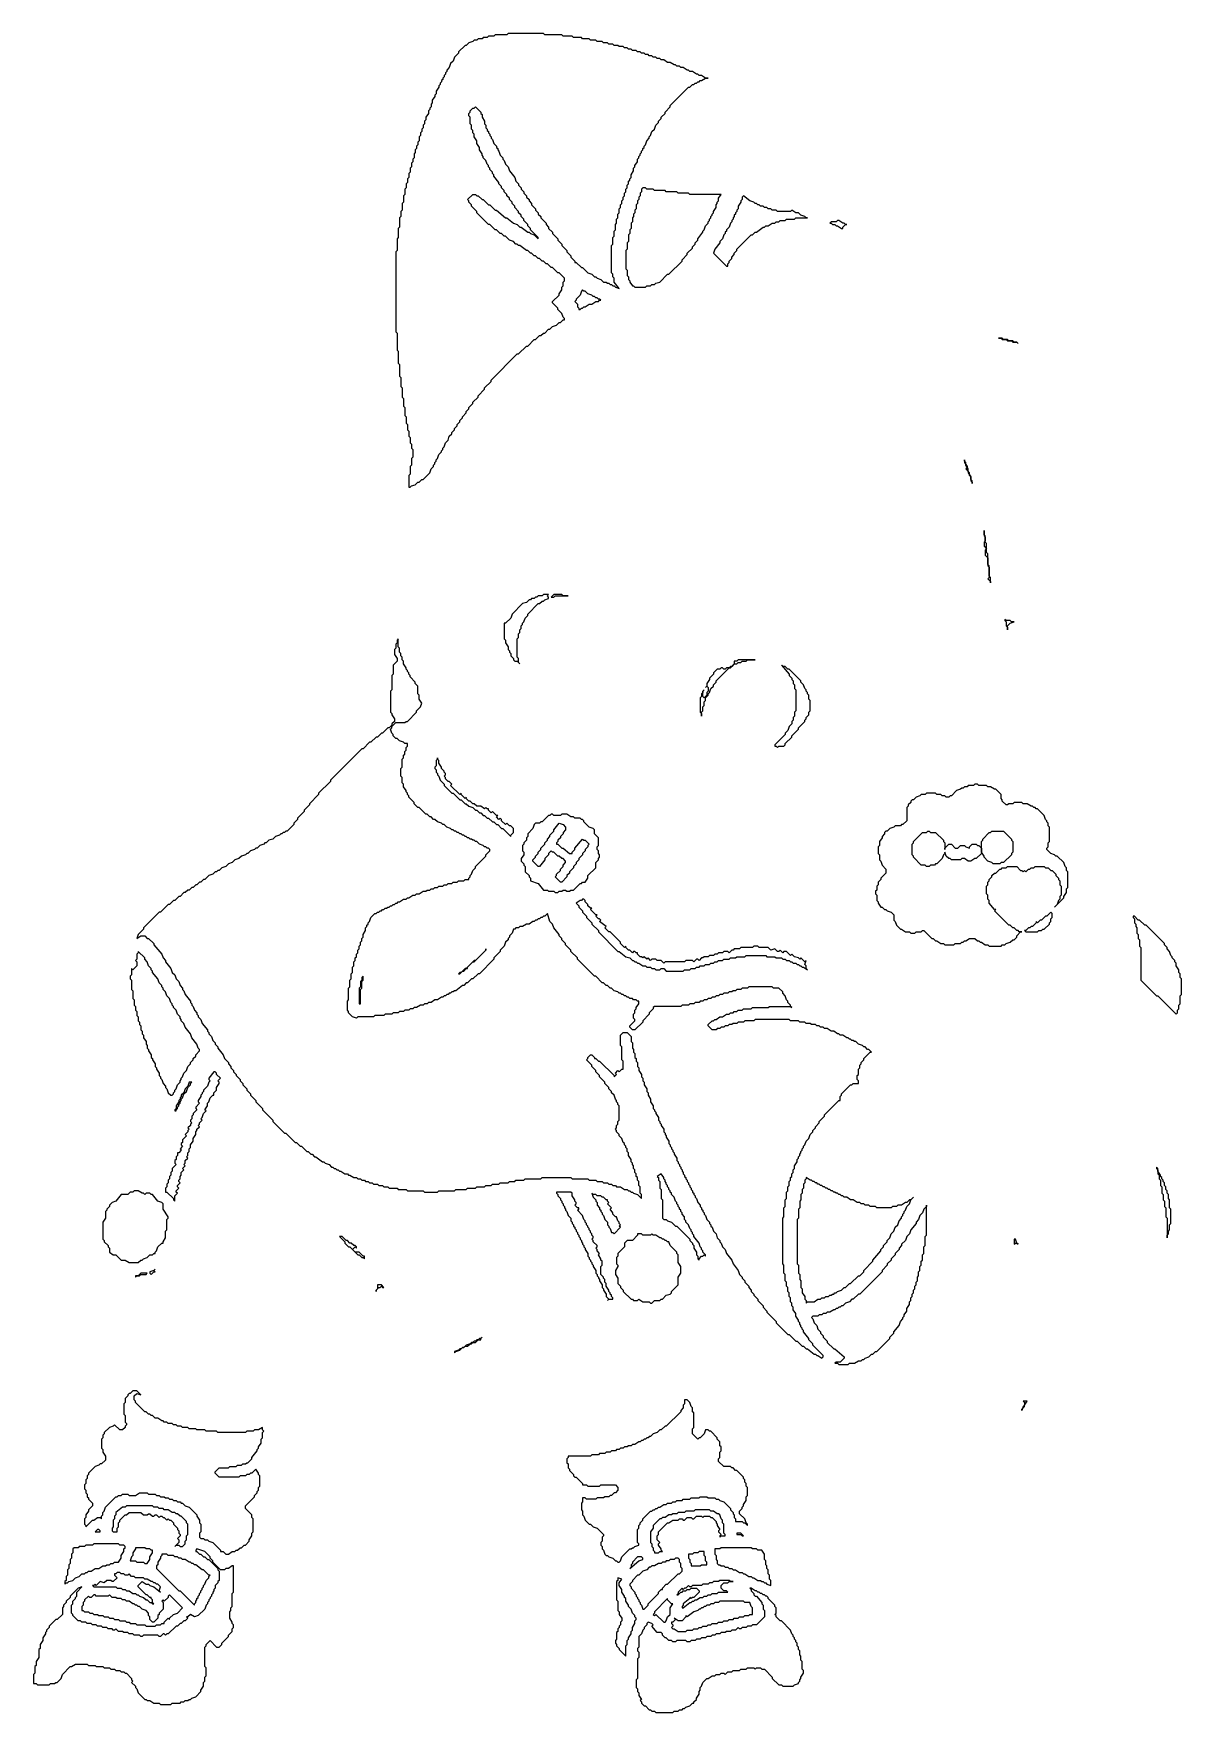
# Model space of a CAD drawing. Header units: millimetres. Extents: x 2.8 to 56.1, y 5.4 to 83.2.
import ezdxf

# ---------------------------------------------------------------- set-up
doc = ezdxf.new("R2010")
doc.units = ezdxf.units.MM
doc.layers.add('FILL_WHITE', color=7, linetype='Continuous')

msp = doc.modelspace()

# ---------------------------------------------------------------- linework, layer by layer
at = {"layer": 'FILL_WHITE'}
for points in [[(34.117, 81.152), (33.996, 81.152), (33.814, 81.273), (33.693, 81.273), (33.632, 81.333), (33.572, 81.333), (33.39, 81.455), (33.269, 81.455), (33.208, 81.515), (33.148, 81.515), (32.966, 81.636), (32.845, 81.636), (32.784, 81.697), (32.663, 81.697), (32.602, 81.758), (32.542, 81.758), (32.36, 81.879), (32.239, 81.879), (32.057, 82), (31.936, 82), (31.875, 82.061), (31.754, 82.061), (31.693, 82.121), (31.572, 82.121), (31.511, 82.182), (31.39, 82.182), (31.33, 82.242), (31.209, 82.242), (31.148, 82.303), (31.027, 82.303), (30.966, 82.364), (30.845, 82.364), (30.784, 82.424), (30.603, 82.424), (30.542, 82.485), (30.421, 82.485), (30.36, 82.545), (30.239, 82.545), (30.178, 82.606), (29.997, 82.606), (29.936, 82.667), (29.754, 82.667), (29.694, 82.727), (29.512, 82.727), (29.451, 82.788), (29.269, 82.788), (29.209, 82.848), (28.966, 82.848), (28.906, 82.909), (28.663, 82.909), (28.603, 82.97), (28.3, 82.97), (28.239, 83.03), (27.876, 83.03), (27.815, 83.091), (27.391, 83.091), (27.33, 83.152), (26.542, 83.152), (26.482, 83.212), (24.846, 83.212), (24.785, 83.152), (24.24, 83.152), (24.179, 83.091), (23.937, 83.091), (23.876, 83.03), (23.694, 83.03), (23.634, 82.97), (23.452, 82.97), (23.391, 82.909), (23.27, 82.909), (23.21, 82.848), (23.028, 82.788), (22.907, 82.667), (22.846, 82.667), (22.543, 82.364), (22.543, 82.303), (22.361, 82.121), (22.301, 81.939), (22.179, 81.818), (22.119, 81.636), (21.998, 81.515), (21.998, 81.455), (21.937, 81.394), (21.937, 81.333), (21.876, 81.273), (21.876, 81.212), (21.816, 81.152), (21.816, 81.091), (21.755, 81.03), (21.755, 80.97), (21.695, 80.909), (21.695, 80.848), (21.634, 80.788), (21.634, 80.727), (21.513, 80.545), (21.513, 80.424), (21.452, 80.364), (21.452, 80.303), (21.331, 80.121), (21.331, 80), (21.27, 79.939), (21.27, 79.818), (21.21, 79.758), (21.21, 79.697), (21.149, 79.636), (21.149, 79.515), (21.028, 79.333), (21.028, 79.212), (20.967, 79.152), (20.967, 79.03), (20.907, 78.97), (20.907, 78.848), (20.846, 78.788), (20.846, 78.667), (20.786, 78.606), (20.786, 78.485), (20.725, 78.424), (20.725, 78.242), (20.664, 78.182), (20.664, 78.061), (20.604, 78), (20.604, 77.879), (20.543, 77.818), (20.543, 77.697), (20.483, 77.636), (20.483, 77.455), (20.422, 77.394), (20.422, 77.273), (20.361, 77.212), (20.361, 77.03), (20.301, 76.97), (20.301, 76.788), (20.24, 76.727), (20.24, 76.545), (20.18, 76.485), (20.18, 76.303), (20.119, 76.242), (20.119, 76.061), (20.058, 76), (20.058, 75.758), (19.998, 75.697), (19.998, 75.394), (19.937, 75.333), (19.937, 75.03), (19.877, 74.97), (19.877, 74.727), (19.816, 74.667), (19.816, 74.242), (19.755, 74.182), (19.755, 73.758), (19.695, 73.697), (19.695, 73.152), (19.634, 73.091), (19.634, 69.394), (19.695, 69.333), (19.695, 68.545), (19.755, 68.485), (19.755, 67.939), (19.816, 67.879), (19.816, 67.333), (19.877, 67.273), (19.877, 66.848), (19.937, 66.788), (19.937, 66.364), (19.998, 66.303), (19.998, 65.939), (20.058, 65.879), (20.058, 65.515), (20.119, 65.455), (20.119, 65.152), (20.18, 65.091), (20.18, 64.848), (20.24, 64.788), (20.24, 64.545), (20.301, 64.485), (20.301, 64.242), (20.361, 64.182), (20.361, 64), (20.422, 63.939), (20.422, 63.576), (20.361, 63.515), (20.361, 63.212), (20.301, 63.152), (20.301, 62.788), (20.24, 62.727), (20.24, 62.182), (20.301, 62.182), (20.361, 62.242), (20.543, 62.303), (20.664, 62.424), (20.725, 62.424), (20.846, 62.545), (20.907, 62.545), (21.21, 62.848), (21.27, 63.03), (21.392, 63.152), (21.392, 63.212), (21.452, 63.273), (21.452, 63.333), (21.513, 63.394), (21.513, 63.455), (21.573, 63.515), (21.634, 63.697), (21.755, 63.818), (21.755, 63.879), (21.816, 63.939), (21.816, 64), (21.876, 64.061), (21.937, 64.242), (22.058, 64.364), (22.119, 64.545), (22.24, 64.667), (22.24, 64.727), (22.361, 64.848), (22.361, 64.909), (22.482, 65.03), (22.482, 65.091), (22.604, 65.212), (22.604, 65.273), (22.725, 65.394), (22.725, 65.455), (22.907, 65.636), (22.907, 65.697), (23.028, 65.818), (23.028, 65.879), (23.21, 66.061), (23.21, 66.121), (23.452, 66.364), (23.452, 66.424), (23.755, 66.727), (23.755, 66.788), (24.058, 67.091), (24.058, 67.152), (25.27, 68.364), (25.33, 68.364), (25.694, 68.727), (25.755, 68.727), (26.058, 69.03), (26.118, 69.03), (26.3, 69.212), (26.361, 69.212), (26.482, 69.333), (26.542, 69.333), (26.724, 69.515), (26.785, 69.515), (26.906, 69.636), (27.088, 69.697), (27.209, 69.818), (27.27, 69.818), (27.391, 69.939), (27.451, 69.939), (27.451, 70), (27.391, 70.061), (27.33, 70.242), (27.148, 70.424), (27.148, 70.485), (26.906, 70.727), (26.906, 70.788), (27.209, 71.091), (27.209, 71.152), (27.33, 71.333), (27.33, 71.455), (27.391, 71.515), (27.391, 71.697), (27.451, 71.758), (27.451, 71.879), (27.209, 72.121), (27.148, 72.121), (26.906, 72.364), (26.845, 72.364), (26.664, 72.545), (26.603, 72.545), (26.482, 72.667), (26.421, 72.667), (26.3, 72.788), (26.239, 72.788), (26.118, 72.909), (26.058, 72.909), (25.936, 73.03), (25.876, 73.03), (25.755, 73.152), (25.694, 73.152), (25.391, 73.394), (25.33, 73.394), (25.27, 73.455), (25.209, 73.455), (25.088, 73.576), (24.906, 73.636), (24.724, 73.818), (24.664, 73.818), (24.543, 73.939), (24.482, 73.939), (24.3, 74.121), (24.24, 74.121), (23.997, 74.364), (23.937, 74.364), (23.391, 74.909), (23.391, 74.97), (23.149, 75.212), (23.149, 75.273), (23.028, 75.394), (23.028, 75.455), (22.967, 75.515), (23.21, 75.758), (23.331, 75.758), (23.391, 75.697), (23.452, 75.697), (23.634, 75.515), (23.694, 75.515), (23.937, 75.273), (23.997, 75.273), (24.24, 75.03), (24.3, 75.03), (24.724, 74.667), (24.785, 74.667), (25.088, 74.424), (25.27, 74.364), (25.391, 74.242), (25.452, 74.242), (25.755, 74), (25.815, 74), (25.876, 73.939), (26.058, 73.879), (26.239, 73.697), (26.239, 73.758), (25.876, 74.121), (25.876, 74.182), (25.755, 74.303), (25.755, 74.364), (25.573, 74.545), (25.573, 74.606), (25.452, 74.727), (25.452, 74.788), (25.33, 74.909), (25.33, 74.97), (25.149, 75.152), (25.149, 75.212), (25.027, 75.333), (25.027, 75.394), (24.906, 75.515), (24.906, 75.576), (24.785, 75.697), (24.785, 75.758), (24.664, 75.879), (24.664, 75.939), (24.543, 76.061), (24.543, 76.121), (24.421, 76.242), (24.421, 76.303), (24.179, 76.606), (24.179, 76.667), (24.119, 76.727), (24.119, 76.788), (23.997, 76.909), (23.997, 76.97), (23.937, 77.03), (23.937, 77.091), (23.876, 77.152), (23.816, 77.333), (23.694, 77.455), (23.694, 77.515), (23.634, 77.576), (23.634, 77.636), (23.513, 77.818), (23.513, 77.939), (23.391, 78.121), (23.391, 78.242), (23.27, 78.424), (23.27, 78.545), (23.21, 78.606), (23.21, 78.727), (23.149, 78.788), (23.149, 78.97), (23.088, 79.03), (23.088, 79.333), (23.028, 79.394), (23.028, 79.515), (23.088, 79.576), (23.088, 79.636), (23.21, 79.758), (23.27, 79.758), (23.331, 79.818), (23.573, 79.576), (23.573, 79.515), (23.634, 79.455), (23.634, 79.333), (23.755, 79.152), (23.755, 79.03), (23.816, 78.97), (23.816, 78.848), (23.876, 78.788), (23.876, 78.727), (23.937, 78.667), (23.937, 78.606), (23.997, 78.545), (23.997, 78.485), (24.058, 78.424), (24.058, 78.364), (24.119, 78.303), (24.179, 78.121), (24.3, 78), (24.3, 77.939), (24.361, 77.879), (24.361, 77.818), (24.421, 77.758), (24.482, 77.576), (24.603, 77.455), (24.603, 77.394), (24.664, 77.333), (24.724, 77.152), (24.846, 77.03), (24.906, 76.848), (25.149, 76.545), (25.209, 76.364), (25.33, 76.242), (25.33, 76.182), (25.452, 76.061), (25.452, 76), (25.573, 75.879), (25.573, 75.818), (25.694, 75.697), (25.694, 75.636), (25.815, 75.515), (25.815, 75.455), (25.936, 75.333), (25.936, 75.273), (26.118, 75.091), (26.118, 75.03), (26.239, 74.909), (26.239, 74.848), (26.361, 74.727), (26.361, 74.667), (26.603, 74.424), (26.603, 74.364), (26.724, 74.242), (26.724, 74.182), (26.906, 74), (26.906, 73.939), (27.148, 73.697), (27.148, 73.636), (27.33, 73.455), (27.33, 73.394), (27.573, 73.152), (27.573, 73.091), (27.754, 72.909), (27.754, 72.848), (27.936, 72.667), (27.936, 72.606), (27.997, 72.606), (28.239, 72.364), (28.3, 72.364), (28.542, 72.121), (28.724, 72.061), (28.845, 71.939), (28.906, 71.939), (28.966, 71.879), (29.148, 71.818), (29.269, 71.697), (29.391, 71.697), (29.451, 71.636), (29.512, 71.636), (29.572, 71.576), (29.633, 71.576), (29.694, 71.515), (29.754, 71.515), (29.815, 71.455), (29.997, 71.394), (29.754, 71.697), (29.754, 71.879), (29.694, 71.939), (29.694, 72.061), (29.633, 72.121), (29.633, 73.394), (29.694, 73.455), (29.694, 73.758), (29.754, 73.818), (29.754, 74.061), (29.815, 74.121), (29.815, 74.364), (29.875, 74.424), (29.875, 74.606), (29.936, 74.667), (29.936, 74.848), (29.997, 74.909), (29.997, 75.091), (30.057, 75.152), (30.057, 75.273), (30.118, 75.333), (30.118, 75.455), (30.178, 75.515), (30.178, 75.636), (30.239, 75.697), (30.239, 75.818), (30.3, 75.879), (30.3, 76), (30.36, 76.061), (30.36, 76.182), (30.421, 76.242), (30.421, 76.364), (30.481, 76.424), (30.481, 76.485), (30.542, 76.545), (30.542, 76.667), (30.663, 76.848), (30.663, 76.97), (30.724, 77.03), (30.724, 77.091), (30.845, 77.273), (30.845, 77.394), (30.906, 77.455), (30.906, 77.515), (30.966, 77.576), (30.966, 77.636), (31.027, 77.697), (31.027, 77.758), (31.087, 77.818), (31.087, 77.879), (31.148, 77.939), (31.148, 78), (31.209, 78.061), (31.269, 78.242), (31.39, 78.364), (31.39, 78.424), (31.451, 78.485), (31.511, 78.667), (31.633, 78.788), (31.693, 78.97), (31.814, 79.091), (31.814, 79.152), (31.936, 79.273), (31.936, 79.333), (32.117, 79.515), (32.117, 79.576), (32.36, 79.818), (32.36, 79.879), (33.208, 80.727), (33.269, 80.727), (33.39, 80.848), (33.451, 80.848), (33.511, 80.909), (33.572, 80.909), (33.632, 80.97), (33.693, 80.97), (33.754, 81.03), (33.814, 81.03), (33.996, 81.152)], [(34.723, 75.758), (33.269, 75.758), (33.208, 75.818), (32.723, 75.818), (32.663, 75.879), (32.178, 75.879), (32.117, 75.939), (31.633, 75.939), (31.572, 76), (31.269, 76), (31.209, 76.061), (31.087, 76.061), (31.027, 76), (31.027, 75.879), (30.966, 75.818), (30.966, 75.697), (30.906, 75.636), (30.906, 75.515), (30.845, 75.455), (30.845, 75.333), (30.784, 75.273), (30.784, 75.091), (30.724, 75.03), (30.724, 74.909), (30.663, 74.848), (30.663, 74.727), (30.603, 74.667), (30.603, 74.485), (30.542, 74.424), (30.542, 74.182), (30.481, 74.121), (30.481, 73.939), (30.421, 73.879), (30.421, 73.576), (30.36, 73.515), (30.36, 73.212), (30.3, 73.152), (30.3, 72.303), (30.36, 72.242), (30.36, 72), (30.421, 71.939), (30.421, 71.818), (30.481, 71.758), (30.481, 71.697), (30.603, 71.515), (30.663, 71.515), (30.724, 71.455), (31.209, 71.455), (31.269, 71.515), (31.451, 71.515), (31.511, 71.576), (31.633, 71.576), (31.693, 71.636), (31.875, 71.697), (32.239, 72.061), (32.299, 72.061), (32.905, 72.667), (32.905, 72.727), (33.148, 72.97), (33.148, 73.03), (33.39, 73.273), (33.39, 73.333), (33.511, 73.455), (33.511, 73.515), (33.632, 73.636), (33.632, 73.697), (33.875, 74), (33.875, 74.061), (33.935, 74.121), (33.996, 74.303), (34.117, 74.424), (34.117, 74.485), (34.178, 74.545), (34.178, 74.606), (34.238, 74.667), (34.238, 74.727), (34.299, 74.788), (34.299, 74.848), (34.36, 74.909), (34.36, 74.97), (34.481, 75.152), (34.481, 75.273), (34.541, 75.333), (34.541, 75.394), (34.602, 75.455), (34.602, 75.576)], [(38.723, 74.667), (38.662, 74.667), (38.601, 74.727), (38.42, 74.788), (38.299, 74.909), (38.177, 74.909), (37.996, 75.03), (37.935, 74.97), (37.329, 74.97), (37.268, 75.03), (37.087, 75.03), (37.026, 75.091), (36.905, 75.091), (36.844, 75.152), (36.723, 75.152), (36.662, 75.212), (36.541, 75.212), (36.481, 75.273), (36.42, 75.273), (36.359, 75.333), (36.299, 75.333), (36.238, 75.394), (36.056, 75.455), (35.753, 75.697), (35.693, 75.636), (35.693, 75.515), (35.632, 75.455), (35.632, 75.394), (35.511, 75.212), (35.511, 75.091), (35.45, 75.03), (35.45, 74.97), (35.39, 74.909), (35.39, 74.848), (35.329, 74.788), (35.329, 74.727), (35.269, 74.667), (35.269, 74.606), (35.208, 74.545), (35.208, 74.485), (35.147, 74.424), (35.087, 74.242), (34.966, 74.121), (34.966, 74.061), (34.905, 74), (34.905, 73.939), (34.844, 73.879), (34.784, 73.697), (34.663, 73.576), (34.663, 73.515), (34.42, 73.212), (34.36, 73.03), (34.966, 72.424), (35.026, 72.424), (35.026, 72.545), (35.087, 72.606), (35.087, 72.667), (35.208, 72.788), (35.208, 72.848), (35.329, 72.97), (35.329, 73.03), (35.45, 73.152), (35.45, 73.212), (36.117, 73.879), (36.178, 73.879), (36.299, 74), (36.359, 74), (36.662, 74.242), (36.723, 74.242), (36.784, 74.303), (36.905, 74.303), (37.087, 74.424), (37.208, 74.424), (37.268, 74.485), (37.39, 74.485), (37.45, 74.545), (37.693, 74.545), (37.753, 74.606), (38.117, 74.606), (38.177, 74.667)], [(39.753, 74.424), (39.813, 74.424), (39.874, 74.364), (39.995, 74.364), (40.056, 74.303), (40.116, 74.303), (40.298, 74.182), (40.359, 74.182), (40.359, 74.242), (40.48, 74.364), (40.541, 74.364), (40.48, 74.364), (40.419, 74.424), (40.359, 74.424), (40.177, 74.545), (40.116, 74.545), (40.056, 74.485), (39.813, 74.485)], [(27.936, 70.788), (28.057, 70.667), (28.057, 70.545), (28.118, 70.485), (28.118, 70.424), (28.179, 70.424), (28.239, 70.485), (28.3, 70.485), (28.36, 70.545), (28.421, 70.545), (28.603, 70.667), (28.724, 70.667), (28.906, 70.788), (29.027, 70.788), (29.088, 70.848), (29.148, 70.848), (29.088, 70.909), (29.027, 70.909), (28.966, 70.97), (28.906, 70.97), (28.845, 71.03), (28.785, 71.03), (28.724, 71.091), (28.542, 71.152), (28.421, 71.273), (28.36, 71.273), (28.3, 71.333), (28.239, 71.273), (28.179, 71.091), (27.997, 70.909), (27.997, 70.848)], [(47.57, 69.091), (47.691, 69.091), (47.752, 69.03), (47.934, 69.03), (47.994, 68.97), (48.176, 68.97), (48.237, 68.909), (48.418, 68.909), (48.479, 68.848), (48.418, 68.909), (48.297, 68.909), (48.237, 68.97), (48.055, 68.97), (47.994, 69.03), (47.812, 69.03), (47.752, 69.091)], [(45.994, 63.455), (45.994, 63.333), (46.116, 63.152), (46.116, 63.091), (46.055, 63.03), (46.176, 62.909), (46.176, 62.848), (46.297, 62.667), (46.297, 62.485), (46.358, 62.424), (46.358, 62.364), (46.358, 62.485), (46.297, 62.545), (46.297, 62.667), (46.237, 62.727), (46.237, 62.848), (46.176, 62.909), (46.176, 63.03), (46.055, 63.212), (46.055, 63.333), (45.994, 63.394)], [(46.903, 60.182), (46.903, 59.939), (46.964, 59.879), (46.964, 59.697), (46.903, 59.636), (46.903, 59.455), (47.025, 59.333), (46.964, 59.273), (46.964, 59.03), (47.085, 58.909), (47.085, 58.545), (47.146, 58.485), (47.146, 58), (47.085, 57.939), (47.206, 57.818), (47.206, 57.758), (47.206, 58), (47.146, 58.061), (47.146, 58.545), (47.085, 58.606), (47.085, 59.091), (47.025, 59.152), (47.025, 59.576), (46.964, 59.636), (46.964, 59.939), (46.903, 60)], [(26.724, 57.212), (26.482, 57.212), (26.421, 57.152), (26.239, 57.152), (26.179, 57.091), (26.118, 57.091), (26.058, 57.03), (25.936, 57.03), (25.876, 56.97), (25.815, 56.97), (25.694, 56.848), (25.512, 56.788), (25.027, 56.303), (24.967, 56.121), (24.724, 55.879), (24.664, 55.879), (24.664, 55.152), (24.724, 55.091), (24.724, 54.97), (24.846, 54.788), (24.846, 54.667), (24.906, 54.606), (24.906, 54.545), (24.967, 54.485), (24.967, 54.364), (25.088, 54.242), (25.088, 54.182), (25.149, 54.121), (25.27, 54.121), (25.391, 54), (25.33, 54.061), (25.33, 54.242), (25.27, 54.303), (25.27, 55.152), (25.33, 55.212), (25.33, 55.394), (25.391, 55.455), (25.391, 55.576), (25.452, 55.636), (25.452, 55.758), (25.512, 55.818), (25.512, 55.879), (25.573, 55.939), (25.633, 56.121), (25.755, 56.242), (25.755, 56.303), (26.239, 56.788), (26.3, 56.788), (26.421, 56.909), (26.482, 56.909), (26.542, 56.97), (26.724, 57.03), (26.724, 57.091), (26.664, 57.152)], [(26.845, 57.091), (26.967, 57.091), (27.027, 57.152), (27.633, 57.152), (27.391, 57.152), (27.33, 57.212), (26.967, 57.212)], [(47.873, 56.061), (47.873, 56), (47.934, 55.939), (47.934, 55.758), (47.994, 55.697), (47.994, 55.576), (47.994, 55.758), (48.115, 55.879), (48.297, 55.939), (48.176, 55.939), (48.115, 56), (47.934, 56)], [(19.755, 55.152), (19.695, 55.091), (19.695, 54.97), (19.634, 54.909), (19.634, 54.727), (19.574, 54.667), (19.574, 54.424), (19.695, 54.242), (19.695, 54.121), (19.513, 53.939), (19.513, 53.515), (19.452, 53.455), (19.452, 52.788), (19.392, 52.727), (19.392, 51.758), (19.452, 51.697), (19.452, 51.636), (19.574, 51.455), (19.574, 51.333), (19.452, 51.212), (19.452, 51.152), (19.331, 51.03), (19.271, 51.03), (19.028, 50.788), (18.968, 50.788), (18.786, 50.606), (18.725, 50.606), (18.483, 50.364), (18.422, 50.364), (18.119, 50.061), (18.059, 50.061), (16.604, 48.606), (16.604, 48.545), (16.059, 48), (16.059, 47.939), (15.635, 47.515), (15.635, 47.455), (15.392, 47.212), (15.392, 47.152), (15.089, 46.848), (15.089, 46.788), (14.908, 46.606), (14.908, 46.545), (14.605, 46.242), (14.544, 46.242), (14.483, 46.182), (14.423, 46.182), (14.362, 46.121), (14.302, 46.121), (14.241, 46.061), (14.059, 46), (13.938, 45.879), (13.756, 45.818), (13.635, 45.697), (13.574, 45.697), (13.514, 45.636), (13.332, 45.576), (13.211, 45.455), (13.15, 45.455), (13.09, 45.394), (12.908, 45.333), (12.787, 45.212), (12.726, 45.212), (12.665, 45.152), (12.484, 45.091), (12.362, 44.97), (12.181, 44.909), (12.059, 44.788), (11.878, 44.727), (11.756, 44.606), (11.575, 44.545), (11.453, 44.424), (11.393, 44.424), (11.332, 44.364), (11.272, 44.364), (11.15, 44.242), (10.969, 44.182), (10.787, 44), (10.726, 44), (10.605, 43.879), (10.544, 43.879), (10.423, 43.758), (10.363, 43.758), (10.241, 43.636), (10.181, 43.636), (10.06, 43.515), (9.999, 43.515), (9.878, 43.394), (9.817, 43.394), (9.636, 43.212), (9.575, 43.212), (9.393, 43.03), (9.333, 43.03), (9.151, 42.848), (9.09, 42.848), (8.727, 42.485), (8.666, 42.485), (7.939, 41.758), (7.939, 41.697), (7.696, 41.455), (7.636, 41.273), (7.818, 41.394), (7.999, 41.394), (8.121, 41.273), (8.181, 41.273), (8.424, 41.03), (8.424, 40.97), (8.787, 40.545), (8.848, 40.364), (8.969, 40.242), (8.969, 40.182), (9.211, 39.879), (9.272, 39.697), (9.393, 39.576), (9.454, 39.394), (9.575, 39.273), (9.636, 39.091), (9.757, 38.97), (9.757, 38.909), (9.817, 38.848), (9.878, 38.667), (10.12, 38.364), (10.12, 38.303), (10.181, 38.242), (10.181, 38.182), (10.241, 38.121), (10.302, 37.939), (10.423, 37.818), (10.423, 37.758), (10.484, 37.697), (10.484, 37.636), (10.605, 37.515), (10.666, 37.333), (10.908, 37.03), (10.908, 36.97), (10.969, 36.909), (10.969, 36.848), (11.09, 36.727), (11.15, 36.545), (11.272, 36.424), (11.272, 36.364), (11.393, 36.242), (11.393, 36.182), (11.635, 35.879), (11.696, 35.697), (11.878, 35.515), (11.878, 35.455), (11.999, 35.333), (11.999, 35.273), (12.12, 35.152), (12.12, 35.091), (12.241, 34.97), (12.241, 34.909), (12.423, 34.727), (12.423, 34.667), (12.544, 34.545), (12.544, 34.485), (12.726, 34.303), (12.726, 34.242), (12.908, 34.061), (12.908, 34), (13.15, 33.758), (13.15, 33.697), (13.453, 33.394), (13.453, 33.333), (13.938, 32.848), (13.938, 32.788), (14.483, 32.242), (14.544, 32.242), (14.968, 31.818), (15.029, 31.818), (15.211, 31.636), (15.271, 31.636), (15.514, 31.394), (15.574, 31.394), (15.695, 31.273), (15.756, 31.273), (15.877, 31.152), (15.938, 31.152), (16.241, 30.909), (16.301, 30.909), (16.362, 30.848), (16.544, 30.788), (16.665, 30.667), (16.726, 30.667), (16.786, 30.606), (16.847, 30.606), (16.907, 30.545), (16.968, 30.545), (17.029, 30.485), (17.089, 30.485), (17.271, 30.364), (17.392, 30.364), (17.453, 30.303), (17.513, 30.303), (17.695, 30.182), (17.816, 30.182), (17.877, 30.121), (17.998, 30.121), (18.059, 30.061), (18.18, 30.061), (18.24, 30), (18.362, 30), (18.422, 29.939), (18.543, 29.939), (18.604, 29.879), (18.786, 29.879), (18.846, 29.818), (19.028, 29.818), (19.089, 29.758), (19.271, 29.758), (19.331, 29.697), (19.695, 29.697), (19.755, 29.636), (20.119, 29.636), (20.18, 29.576), (20.907, 29.576), (20.967, 29.515), (21.573, 29.515), (21.634, 29.576), (22.361, 29.576), (22.422, 29.636), (22.907, 29.636), (22.967, 29.697), (23.331, 29.697), (23.391, 29.758), (23.755, 29.758), (23.816, 29.818), (24.058, 29.818), (24.119, 29.879), (24.421, 29.879), (24.482, 29.939), (24.846, 29.939), (24.906, 30), (25.149, 30), (25.209, 30.061), (25.573, 30.061), (25.633, 30.121), (26.361, 30.121), (26.421, 30.182), (27.754, 30.182), (27.815, 30.121), (28.542, 30.121), (28.603, 30.061), (28.906, 30.061), (28.966, 30), (29.209, 30), (29.269, 29.939), (29.451, 29.939), (29.512, 29.879), (29.633, 29.879), (29.694, 29.818), (29.815, 29.818), (29.875, 29.758), (30.057, 29.758), (30.239, 29.636), (30.36, 29.636), (30.421, 29.576), (30.481, 29.576), (30.542, 29.515), (30.603, 29.515), (30.663, 29.455), (30.845, 29.394), (31.027, 29.212), (31.027, 29.394), (30.966, 29.455), (30.966, 29.758), (30.906, 29.818), (30.906, 30), (30.845, 30.061), (30.845, 30.182), (30.784, 30.242), (30.784, 30.364), (30.724, 30.424), (30.724, 30.545), (30.663, 30.606), (30.663, 30.727), (30.603, 30.788), (30.603, 30.848), (30.542, 30.909), (30.542, 31.03), (30.421, 31.212), (30.421, 31.333), (30.36, 31.394), (30.36, 31.515), (30.3, 31.576), (30.3, 31.636), (30.239, 31.697), (30.239, 31.758), (30.178, 31.818), (30.118, 32), (29.997, 32.121), (29.997, 32.182), (29.875, 32.303), (29.875, 32.364), (29.815, 32.424), (29.875, 32.485), (29.875, 32.606), (29.936, 32.667), (29.936, 32.788), (29.997, 32.848), (29.997, 33.515), (29.936, 33.576), (29.936, 33.636), (29.875, 33.697), (29.875, 33.758), (29.815, 33.818), (29.754, 34), (29.633, 34.121), (29.633, 34.182), (29.512, 34.303), (29.512, 34.364), (29.33, 34.545), (29.33, 34.606), (29.088, 34.848), (29.088, 34.909), (28.906, 35.091), (28.906, 35.152), (28.724, 35.333), (28.724, 35.394), (28.482, 35.636), (28.542, 35.697), (28.542, 35.758), (28.663, 35.879), (28.724, 35.879), (28.845, 35.758), (28.845, 35.697), (28.906, 35.697), (29.027, 35.576), (29.088, 35.576), (29.754, 34.909), (29.754, 34.848), (29.875, 34.97), (29.815, 35.03), (29.936, 35.152), (29.997, 35.091), (30.118, 35.212), (30.178, 35.212), (30.178, 35.576), (30.118, 35.636), (30.118, 36.242), (30.057, 36.303), (30.057, 36.788), (30.178, 36.909), (30.36, 36.909), (30.542, 36.727), (30.542, 36.485), (30.603, 36.424), (30.603, 36.182), (30.663, 36.121), (30.663, 36), (30.724, 35.939), (30.724, 35.758), (30.784, 35.697), (30.784, 35.576), (30.845, 35.515), (30.845, 35.333), (30.906, 35.273), (30.906, 35.152), (31.027, 34.97), (31.027, 34.848), (31.087, 34.788), (31.087, 34.667), (31.148, 34.606), (31.148, 34.485), (31.269, 34.303), (31.269, 34.182), (31.33, 34.121), (31.33, 34), (31.451, 33.818), (31.451, 33.697), (31.572, 33.515), (31.572, 33.394), (31.633, 33.333), (31.633, 33.273), (31.693, 33.212), (31.693, 33.152), (31.814, 32.97), (31.814, 32.848), (31.875, 32.788), (31.875, 32.727), (31.936, 32.667), (31.936, 32.606), (32.057, 32.424), (32.057, 32.303), (32.117, 32.242), (32.117, 32.182), (32.178, 32.121), (32.178, 32.061), (32.299, 31.879), (32.299, 31.758), (32.36, 31.697), (32.36, 31.636), (32.42, 31.576), (32.42, 31.515), (32.481, 31.455), (32.481, 31.394), (32.542, 31.333), (32.542, 31.273), (32.663, 31.091), (32.663, 30.97), (32.723, 30.909), (32.723, 30.848), (32.784, 30.788), (32.784, 30.727), (32.845, 30.667), (32.845, 30.606), (32.905, 30.545), (32.905, 30.485), (32.966, 30.424), (32.966, 30.364), (33.026, 30.303), (33.026, 30.242), (33.087, 30.182), (33.087, 30.121), (33.148, 30.061), (33.148, 30), (33.208, 29.939), (33.208, 29.879), (33.269, 29.818), (33.269, 29.758), (33.329, 29.697), (33.329, 29.636), (33.39, 29.576), (33.39, 29.515), (33.451, 29.455), (33.451, 29.394), (33.511, 29.333), (33.511, 29.273), (33.572, 29.212), (33.632, 29.03), (33.754, 28.909), (33.754, 28.848), (33.814, 28.788), (33.814, 28.727), (33.875, 28.667), (33.875, 28.606), (33.935, 28.545), (33.935, 28.485), (33.996, 28.424), (34.057, 28.242), (34.178, 28.121), (34.178, 28.061), (34.238, 28), (34.238, 27.939), (34.299, 27.879), (34.36, 27.697), (34.481, 27.576), (34.541, 27.394), (34.663, 27.273), (34.663, 27.212), (34.723, 27.152), (34.784, 26.97), (34.905, 26.848), (34.966, 26.667), (35.208, 26.364), (35.269, 26.182), (35.511, 25.879), (35.572, 25.697), (35.693, 25.576), (35.693, 25.515), (35.814, 25.394), (35.814, 25.333), (35.996, 25.152), (35.996, 25.091), (36.117, 24.97), (36.117, 24.909), (36.238, 24.788), (36.238, 24.727), (36.42, 24.545), (36.42, 24.485), (36.662, 24.242), (36.662, 24.182), (36.844, 24), (36.844, 23.939), (37.268, 23.515), (37.268, 23.455), (37.814, 22.909), (37.874, 22.909), (38.177, 22.606), (38.238, 22.606), (38.48, 22.364), (38.541, 22.364), (38.662, 22.242), (38.723, 22.242), (39.026, 22), (39.086, 22), (39.147, 21.939), (39.207, 21.939), (39.389, 21.818), (39.45, 21.879), (39.45, 21.939), (38.965, 22.424), (38.965, 22.485), (38.783, 22.667), (38.783, 22.727), (38.541, 23.03), (38.541, 23.091), (38.48, 23.152), (38.48, 23.212), (38.42, 23.273), (38.42, 23.333), (38.359, 23.394), (38.359, 23.455), (38.299, 23.515), (38.299, 23.576), (38.177, 23.758), (38.177, 23.879), (38.056, 24.061), (38.056, 24.182), (37.996, 24.242), (37.996, 24.364), (37.935, 24.424), (37.935, 24.606), (37.874, 24.667), (37.874, 24.848), (37.814, 24.909), (37.814, 25.091), (37.753, 25.152), (37.753, 25.333), (37.693, 25.394), (37.693, 25.697), (37.632, 25.758), (37.632, 26.121), (37.571, 26.182), (37.571, 28.303), (37.632, 28.364), (37.632, 28.788), (37.693, 28.848), (37.693, 29.152), (37.753, 29.212), (37.753, 29.515), (37.814, 29.576), (37.814, 29.758), (37.874, 29.818), (37.874, 30), (37.935, 30.061), (37.935, 30.182), (37.996, 30.242), (37.996, 30.364), (38.056, 30.424), (38.056, 30.545), (38.117, 30.606), (38.117, 30.727), (38.238, 30.909), (38.238, 31.03), (38.299, 31.091), (38.299, 31.152), (38.359, 31.212), (38.359, 31.273), (38.42, 31.333), (38.42, 31.394), (38.48, 31.455), (38.48, 31.515), (38.541, 31.576), (38.541, 31.636), (38.601, 31.697), (38.662, 31.879), (38.783, 32), (38.844, 32.182), (38.965, 32.303), (38.965, 32.364), (39.086, 32.485), (39.086, 32.545), (39.268, 32.727), (39.268, 32.788), (39.51, 33.03), (39.51, 33.091), (40.177, 33.758), (40.238, 33.758), (40.238, 33.939), (40.298, 34), (40.298, 34.061), (40.722, 34.485), (40.783, 34.485), (40.844, 34.545), (41.086, 34.545), (41.086, 34.667), (41.025, 34.727), (41.025, 34.909), (41.086, 34.97), (41.086, 35.212), (41.147, 35.273), (41.147, 35.394), (41.207, 35.455), (41.207, 35.515), (41.328, 35.636), (41.328, 35.697), (41.631, 36), (41.692, 36), (41.571, 36.121), (41.51, 36.121), (41.389, 36.242), (41.328, 36.242), (41.268, 36.303), (41.086, 36.364), (40.965, 36.485), (40.904, 36.485), (40.844, 36.545), (40.783, 36.545), (40.722, 36.606), (40.662, 36.606), (40.601, 36.667), (40.541, 36.667), (40.359, 36.788), (40.238, 36.788), (40.177, 36.848), (40.116, 36.848), (39.935, 36.97), (39.813, 36.97), (39.632, 37.091), (39.51, 37.091), (39.45, 37.152), (39.329, 37.152), (39.268, 37.212), (39.147, 37.212), (39.086, 37.273), (38.904, 37.273), (38.844, 37.333), (38.662, 37.333), (38.601, 37.394), (38.359, 37.394), (38.299, 37.455), (37.935, 37.455), (37.874, 37.515), (36.299, 37.515), (36.238, 37.455), (35.814, 37.455), (35.753, 37.394), (35.511, 37.394), (35.45, 37.333), (35.269, 37.333), (35.208, 37.273), (35.087, 37.273), (35.026, 37.212), (34.905, 37.212), (34.844, 37.152), (34.723, 37.152), (34.663, 37.091), (34.541, 37.091), (34.481, 37.03), (34.299, 37.03), (34.117, 37.212), (34.117, 37.273), (34.299, 37.455), (34.36, 37.455), (34.42, 37.515), (34.481, 37.515), (34.663, 37.636), (34.784, 37.636), (34.966, 37.758), (35.087, 37.758), (35.147, 37.818), (35.269, 37.818), (35.329, 37.879), (35.45, 37.879), (35.511, 37.939), (35.693, 37.939), (35.753, 38), (36.117, 38), (36.178, 38.061), (36.905, 38.061), (36.965, 38.121), (37.935, 38.121), (37.996, 38.061), (37.935, 38.121), (37.935, 38.182), (37.814, 38.303), (37.814, 38.364), (37.753, 38.424), (37.693, 38.606), (37.571, 38.727), (37.571, 38.788), (37.39, 38.97), (37.147, 38.97), (37.087, 39.03), (35.996, 39.03), (35.935, 38.97), (35.693, 38.97), (35.632, 38.909), (35.45, 38.909), (35.39, 38.848), (35.269, 38.848), (35.208, 38.788), (35.087, 38.788), (35.026, 38.727), (34.844, 38.727), (34.784, 38.667), (34.663, 38.667), (34.602, 38.606), (34.481, 38.606), (34.42, 38.545), (34.299, 38.545), (34.238, 38.485), (34.117, 38.485), (34.057, 38.424), (33.935, 38.424), (33.875, 38.364), (33.754, 38.364), (33.693, 38.303), (33.511, 38.303), (33.451, 38.242), (33.269, 38.242), (33.208, 38.182), (32.905, 38.182), (32.845, 38.121), (31.633, 38.121), (31.572, 38.061), (31.572, 38), (31.39, 37.818), (31.39, 37.758), (31.087, 37.455), (31.087, 37.394), (30.724, 37.03), (30.603, 37.03), (30.481, 37.152), (30.481, 37.212), (30.724, 37.455), (30.724, 37.515), (30.663, 37.576), (30.663, 37.758), (30.724, 37.818), (30.724, 37.939), (30.784, 38), (30.784, 38.061), (30.906, 38.242), (30.906, 38.364), (30.845, 38.364), (30.784, 38.424), (30.663, 38.424), (30.603, 38.485), (30.481, 38.485), (30.421, 38.545), (30.36, 38.545), (30.3, 38.606), (30.239, 38.606), (30.178, 38.667), (30.118, 38.667), (30.057, 38.727), (29.997, 38.727), (29.936, 38.788), (29.754, 38.848), (29.633, 38.97), (29.572, 38.97), (29.451, 39.091), (29.391, 39.091), (29.269, 39.212), (29.209, 39.212), (28.906, 39.515), (28.845, 39.515), (28.057, 40.303), (28.057, 40.364), (27.754, 40.667), (27.754, 40.727), (27.512, 40.97), (27.512, 41.03), (27.33, 41.212), (27.33, 41.273), (27.209, 41.394), (27.209, 41.455), (26.967, 41.758), (26.906, 41.939), (26.785, 42.061), (26.664, 42.424), (26.542, 42.303), (26.482, 42.303), (26.421, 42.242), (26.361, 42.242), (26.3, 42.182), (26.239, 42.182), (26.179, 42.121), (26.118, 42.121), (26.058, 42.061), (25.997, 42.061), (25.815, 41.939), (25.694, 41.939), (25.512, 41.818), (25.391, 41.818), (25.33, 41.758), (25.209, 41.758), (25.149, 41.697), (25.088, 41.697), (25.027, 41.515), (24.906, 41.394), (24.906, 41.333), (24.846, 41.273), (24.846, 41.212), (24.724, 41.091), (24.664, 40.909), (24.482, 40.727), (24.482, 40.667), (24.179, 40.364), (24.179, 40.303), (23.513, 39.636), (23.452, 39.636), (23.21, 39.394), (23.149, 39.394), (22.967, 39.212), (22.907, 39.212), (22.785, 39.091), (22.725, 39.091), (22.422, 38.848), (22.361, 38.848), (22.301, 38.788), (22.24, 38.788), (22.179, 38.727), (22.119, 38.727), (22.058, 38.667), (21.998, 38.667), (21.937, 38.606), (21.876, 38.606), (21.816, 38.545), (21.755, 38.545), (21.573, 38.424), (21.452, 38.424), (21.27, 38.303), (21.149, 38.303), (21.089, 38.242), (20.967, 38.242), (20.907, 38.182), (20.786, 38.182), (20.604, 38.061), (20.483, 38.061), (20.422, 38), (20.301, 38), (20.24, 37.939), (20.058, 37.939), (19.998, 37.879), (19.816, 37.879), (19.755, 37.818), (19.513, 37.818), (19.452, 37.758), (19.149, 37.758), (19.089, 37.697), (18.665, 37.697), (18.604, 37.636), (17.877, 37.636), (17.816, 37.576), (17.634, 37.636), (17.453, 37.818), (17.453, 37.879), (17.392, 37.939), (17.392, 38.364), (17.453, 38.424), (17.453, 38.97), (17.513, 39.03), (17.513, 39.333), (17.574, 39.394), (17.574, 39.636), (17.634, 39.697), (17.634, 39.939), (17.695, 40), (17.695, 40.182), (17.756, 40.242), (17.756, 40.364), (17.816, 40.424), (17.816, 40.545), (17.877, 40.606), (17.877, 40.727), (17.937, 40.788), (17.937, 40.909), (17.998, 40.97), (17.998, 41.091), (18.059, 41.152), (18.059, 41.273), (18.119, 41.333), (18.119, 41.455), (18.24, 41.636), (18.24, 41.758), (18.301, 41.818), (18.301, 41.879), (18.362, 41.939), (18.362, 42), (18.422, 42.061), (18.483, 42.242), (18.665, 42.424), (18.725, 42.424), (18.786, 42.485), (18.846, 42.485), (18.907, 42.545), (18.968, 42.545), (19.028, 42.606), (19.089, 42.606), (19.149, 42.667), (19.21, 42.667), (19.271, 42.727), (19.331, 42.727), (19.392, 42.788), (19.452, 42.788), (19.513, 42.848), (19.574, 42.848), (19.634, 42.909), (19.695, 42.909), (19.755, 42.97), (19.816, 42.97), (19.998, 43.091), (20.119, 43.091), (20.18, 43.152), (20.24, 43.152), (20.422, 43.273), (20.543, 43.273), (20.604, 43.333), (20.725, 43.333), (20.907, 43.455), (21.028, 43.455), (21.089, 43.515), (21.21, 43.515), (21.27, 43.576), (21.392, 43.576), (21.452, 43.636), (21.573, 43.636), (21.634, 43.697), (21.816, 43.697), (21.876, 43.758), (21.998, 43.758), (22.058, 43.818), (22.24, 43.818), (22.301, 43.879), (22.482, 43.879), (22.543, 43.939), (22.785, 43.939), (22.846, 44), (23.028, 44), (23.028, 44.061), (23.088, 44.121), (23.088, 44.182), (23.149, 44.242), (23.21, 44.424), (23.331, 44.545), (23.331, 44.606), (23.816, 45.091), (23.816, 45.152), (23.997, 45.333), (23.997, 45.394), (23.937, 45.455), (23.876, 45.455), (23.816, 45.515), (23.755, 45.515), (23.694, 45.576), (23.513, 45.636), (23.391, 45.758), (23.331, 45.758), (23.27, 45.818), (23.21, 45.818), (23.149, 45.879), (23.088, 45.879), (23.028, 45.939), (22.967, 45.939), (22.907, 46), (22.846, 46), (22.785, 46.061), (22.725, 46.061), (22.664, 46.121), (22.604, 46.121), (22.543, 46.182), (22.482, 46.182), (22.422, 46.242), (22.361, 46.242), (22.301, 46.303), (22.24, 46.303), (22.179, 46.364), (21.998, 46.424), (21.876, 46.545), (21.816, 46.545), (21.755, 46.606), (21.573, 46.667), (21.452, 46.788), (21.392, 46.788), (21.27, 46.909), (21.21, 46.909), (21.089, 47.03), (21.028, 47.03), (20.725, 47.333), (20.664, 47.333), (20.483, 47.515), (20.483, 47.576), (20.24, 47.818), (20.24, 47.879), (20.18, 47.939), (20.18, 48), (20.119, 48.061), (20.119, 48.121), (19.998, 48.303), (19.998, 48.424), (19.937, 48.485), (19.937, 48.727), (19.877, 48.788), (19.877, 49.152), (19.937, 49.212), (19.937, 49.576), (19.998, 49.636), (19.998, 49.758), (20.058, 49.818), (20.058, 49.939), (20.119, 50), (20.119, 50.121), (20.18, 50.182), (20.18, 50.303), (20.058, 50.303), (19.998, 50.364), (19.816, 50.424), (19.695, 50.545), (19.634, 50.545), (19.513, 50.667), (19.513, 50.727), (19.452, 50.788), (19.392, 50.97), (19.452, 51.03), (19.452, 51.091), (19.634, 51.273), (20.058, 51.273), (20.119, 51.333), (20.18, 51.333), (20.604, 51.758), (20.604, 51.818), (20.786, 52), (20.846, 52.182), (20.725, 52.364), (20.725, 52.545), (20.664, 52.606), (20.664, 52.97), (20.543, 53.091), (20.543, 53.152), (20.301, 53.394), (20.301, 53.455), (20.24, 53.515), (20.24, 53.576), (20.18, 53.636), (20.18, 53.697), (20.119, 53.758), (20.119, 53.818), (19.998, 54), (19.998, 54.121), (19.937, 54.182), (19.937, 54.303), (19.877, 54.364), (19.877, 54.485), (19.816, 54.545), (19.816, 54.727), (19.755, 54.788)], [(36.299, 54.182), (35.511, 54.182), (35.45, 54.121), (35.329, 54.121), (35.329, 54), (35.208, 53.879), (35.147, 53.879), (35.087, 53.818), (34.966, 53.818), (34.905, 53.758), (34.844, 53.758), (34.784, 53.818), (34.723, 53.818), (34.663, 53.758), (34.541, 53.758), (34.36, 53.576), (34.36, 53.515), (34.178, 53.333), (34.178, 53.273), (34.057, 53.091), (34.057, 52.97), (33.996, 52.909), (34.057, 52.97), (34.117, 52.909), (34.117, 52.727), (34.057, 52.667), (34.057, 52.545), (33.935, 52.424), (33.875, 52.485), (33.875, 52.727), (33.935, 52.788), (33.875, 52.727), (33.875, 52.667), (33.814, 52.606), (33.814, 52.485), (33.754, 52.424), (33.754, 51.758), (33.814, 51.697), (33.814, 51.576), (33.814, 51.758), (33.875, 51.818), (33.875, 52), (33.935, 52.061), (33.935, 52.242), (33.996, 52.303), (33.996, 52.424), (34.117, 52.545), (34.117, 52.606), (34.178, 52.667), (34.238, 52.848), (34.36, 52.97), (34.36, 53.03), (34.481, 53.152), (34.481, 53.212), (35.087, 53.818), (35.147, 53.818), (35.329, 54), (35.45, 54), (35.511, 54.061), (35.632, 54.061), (35.693, 54.121), (35.875, 54.121), (35.935, 54.182)], [(37.511, 53.939), (37.874, 53.515), (37.874, 53.455), (37.996, 53.333), (37.996, 53.273), (38.056, 53.212), (38.056, 53.091), (38.117, 53.03), (38.117, 52.848), (38.177, 52.788), (38.177, 51.818), (38.117, 51.758), (38.117, 51.576), (38.056, 51.515), (38.056, 51.394), (37.996, 51.333), (37.996, 51.212), (37.874, 51.091), (37.814, 50.909), (37.693, 50.788), (37.693, 50.727), (37.208, 50.242), (37.208, 50.182), (37.268, 50.182), (37.329, 50.121), (37.39, 50.182), (37.632, 50.182), (37.693, 50.242), (37.693, 50.303), (37.996, 50.606), (37.996, 50.667), (38.299, 50.97), (38.299, 51.03), (38.601, 51.333), (38.601, 51.394), (38.662, 51.455), (38.662, 51.515), (38.783, 51.636), (38.783, 51.758), (38.844, 51.818), (38.844, 52.303), (38.783, 52.364), (38.783, 52.545), (38.723, 52.606), (38.723, 52.667), (38.662, 52.727), (38.662, 52.788), (38.601, 52.848), (38.541, 53.03), (38.42, 53.152), (38.42, 53.212), (37.874, 53.758), (37.814, 53.758), (37.693, 53.879), (37.571, 53.879)], [(21.573, 49.636), (21.573, 49.576), (21.513, 49.515), (21.513, 49.273), (21.452, 49.212), (21.452, 49.152), (21.513, 49.091), (21.513, 48.97), (21.573, 48.909), (21.573, 48.848), (21.634, 48.788), (21.695, 48.606), (21.876, 48.424), (21.876, 48.364), (22.24, 48), (22.301, 48), (22.604, 47.697), (22.664, 47.697), (22.846, 47.515), (22.907, 47.515), (23.028, 47.394), (23.21, 47.333), (23.331, 47.212), (23.391, 47.212), (23.513, 47.091), (23.573, 47.091), (23.694, 46.97), (23.755, 46.97), (23.876, 46.848), (23.937, 46.848), (24.119, 46.667), (24.179, 46.667), (24.3, 46.545), (24.361, 46.545), (24.543, 46.364), (24.603, 46.364), (24.967, 46), (24.967, 46.061), (25.088, 46.182), (25.088, 46.364), (24.967, 46.485), (24.906, 46.485), (24.785, 46.606), (24.724, 46.545), (24.543, 46.727), (24.543, 46.788), (24.482, 46.848), (24.421, 46.788), (24.3, 46.909), (24.361, 46.97), (24.3, 46.97), (24.119, 47.152), (24.058, 47.091), (23.937, 47.212), (23.937, 47.273), (23.876, 47.273), (23.816, 47.333), (23.755, 47.273), (23.573, 47.394), (23.391, 47.394), (23.27, 47.515), (23.21, 47.515), (23.088, 47.636), (23.028, 47.636), (22.907, 47.758), (22.907, 47.818), (22.846, 47.758), (22.664, 47.939), (22.664, 48), (22.604, 47.939), (22.179, 48.364), (22.24, 48.424), (22.119, 48.545), (22.058, 48.545), (21.937, 48.667), (21.937, 48.727), (21.876, 48.788), (21.937, 48.848), (21.937, 48.909), (21.876, 48.97), (21.876, 49.03), (21.755, 49.152), (21.755, 49.212), (21.634, 49.394), (21.634, 49.515), (21.573, 49.576)], [(43.752, 47.818), (43.631, 47.697), (43.571, 47.697), (43.51, 47.636), (43.51, 47.576), (43.389, 47.455), (43.389, 47.394), (43.328, 47.333), (43.328, 46.727), (43.146, 46.545), (43.086, 46.545), (43.025, 46.485), (42.783, 46.485), (42.722, 46.424), (42.54, 46.364), (42.419, 46.242), (42.359, 46.242), (42.298, 46.182), (42.298, 46.121), (42.177, 46), (42.177, 45.939), (42.056, 45.758), (42.056, 45.576), (41.995, 45.515), (41.995, 45.212), (42.056, 45.152), (42.056, 44.909), (42.116, 44.848), (42.177, 44.667), (42.359, 44.485), (42.359, 44.303), (42.116, 44.061), (42.116, 44), (41.995, 43.879), (41.995, 43.758), (41.934, 43.697), (41.934, 43.515), (41.874, 43.455), (41.874, 43.333), (41.934, 43.273), (41.934, 43.03), (41.995, 42.97), (41.995, 42.909), (42.116, 42.727), (42.177, 42.727), (42.298, 42.606), (42.359, 42.606), (42.419, 42.545), (42.601, 42.485), (42.722, 42.364), (42.722, 42.121), (42.783, 42.061), (42.843, 41.879), (43.025, 41.697), (43.086, 41.697), (43.268, 41.576), (43.449, 41.576), (43.51, 41.515), (43.692, 41.515), (43.752, 41.576), (43.995, 41.576), (44.055, 41.636), (44.116, 41.636), (44.48, 41.273), (44.54, 41.273), (44.661, 41.152), (44.722, 41.152), (44.904, 41.03), (45.025, 41.03), (45.086, 40.97), (45.51, 40.97), (45.57, 41.03), (45.813, 41.03), (45.873, 41.091), (45.934, 41.091), (45.994, 41.152), (46.055, 41.152), (46.237, 41.273), (46.479, 41.273), (46.6, 41.152), (46.661, 41.152), (46.722, 41.091), (46.782, 41.091), (46.964, 40.97), (47.085, 40.97), (47.146, 40.909), (47.691, 40.909), (47.752, 40.97), (47.873, 40.97), (47.934, 41.03), (48.115, 41.091), (48.237, 41.212), (48.297, 41.212), (48.418, 41.333), (48.418, 41.394), (48.6, 41.576), (48.661, 41.576), (48.54, 41.576), (48.479, 41.636), (48.418, 41.636), (48.297, 41.758), (48.237, 41.758), (48.115, 41.879), (48.055, 41.879), (47.388, 42.545), (47.449, 42.606), (47.388, 42.606), (47.146, 42.909), (47.146, 43.03), (47.085, 43.091), (47.085, 43.273), (47.025, 43.333), (47.025, 43.697), (47.085, 43.758), (47.085, 43.879), (47.146, 43.939), (47.146, 44), (47.267, 44.121), (47.267, 44.182), (47.388, 44.303), (47.449, 44.303), (47.631, 44.485), (47.691, 44.485), (47.752, 44.545), (47.934, 44.545), (47.994, 44.606), (48.418, 44.606), (48.6, 44.424), (48.661, 44.424), (48.721, 44.364), (48.782, 44.424), (48.843, 44.364), (48.964, 44.485), (49.024, 44.485), (49.085, 44.545), (49.206, 44.545), (49.267, 44.606), (49.691, 44.606), (49.752, 44.545), (49.873, 44.545), (49.994, 44.424), (50.055, 44.424), (50.236, 44.242), (50.236, 44.182), (50.358, 44.061), (50.358, 44), (50.418, 43.939), (50.418, 43.758), (50.479, 43.697), (50.479, 43.273), (50.418, 43.212), (50.418, 43.091), (50.358, 43.03), (50.297, 42.848), (50.176, 42.727), (50.6, 43.152), (50.6, 43.212), (50.721, 43.394), (50.721, 43.576), (50.782, 43.636), (50.782, 44.364), (50.721, 44.424), (50.721, 44.545), (50.661, 44.606), (50.6, 44.788), (50.297, 45.091), (50.236, 45.091), (50.176, 45.152), (49.994, 45.212), (49.812, 45.394), (49.812, 45.455), (49.873, 45.515), (49.873, 45.697), (49.933, 45.758), (49.933, 46.424), (49.873, 46.485), (49.873, 46.606), (49.812, 46.667), (49.812, 46.727), (49.752, 46.788), (49.691, 46.97), (49.388, 47.273), (49.327, 47.273), (49.267, 47.333), (49.206, 47.333), (49.146, 47.394), (49.085, 47.394), (48.903, 47.515), (48.721, 47.515), (48.661, 47.576), (48.297, 47.576), (48.237, 47.515), (48.055, 47.515), (47.994, 47.455), (47.934, 47.455), (47.752, 47.636), (47.752, 47.697), (47.691, 47.758), (47.691, 47.939), (47.449, 48.182), (47.388, 48.182), (47.206, 48.303), (47.085, 48.303), (47.025, 48.364), (46.661, 48.364), (46.6, 48.424), (46.479, 48.424), (46.419, 48.364), (46.176, 48.364), (46.116, 48.303), (45.994, 48.303), (45.934, 48.242), (45.873, 48.242), (45.813, 48.182), (45.631, 48.121), (45.389, 47.879), (45.328, 47.879), (45.267, 47.818), (45.146, 47.818), (45.086, 47.879), (44.964, 47.879), (44.904, 47.939), (44.722, 47.939), (44.661, 48), (44.237, 48), (44.177, 47.939), (43.995, 47.939), (43.934, 47.879)], [(26.845, 47.03), (26.785, 46.97), (26.724, 46.97), (26.421, 46.667), (26.361, 46.667), (26.3, 46.606), (26.118, 46.606), (26.058, 46.545), (25.997, 46.364), (25.755, 46.121), (25.755, 46), (25.694, 45.939), (25.694, 45.818), (25.573, 45.697), (25.573, 45.636), (25.512, 45.576), (25.512, 45.333), (25.573, 45.273), (25.573, 45.152), (25.452, 44.97), (25.452, 44.848), (25.573, 44.727), (25.573, 44.667), (25.633, 44.606), (25.633, 44.364), (25.815, 44.182), (25.815, 44.121), (25.876, 44.061), (25.876, 43.939), (26.239, 43.818), (26.482, 43.515), (26.664, 43.515), (26.724, 43.455), (26.967, 43.455), (27.027, 43.394), (27.148, 43.394), (27.209, 43.455), (27.33, 43.455), (27.391, 43.515), (27.512, 43.515), (27.573, 43.455), (27.694, 43.455), (27.754, 43.515), (27.876, 43.515), (28.179, 43.818), (28.239, 43.818), (28.3, 43.879), (28.421, 43.879), (28.542, 44.061), (28.542, 44.182), (28.906, 44.545), (28.906, 44.788), (29.027, 44.909), (29.027, 44.97), (29.088, 45.03), (29.088, 45.152), (29.027, 45.212), (29.027, 45.333), (28.966, 45.394), (28.966, 45.515), (29.027, 45.576), (29.027, 45.939), (28.845, 46.121), (28.845, 46.303), (28.785, 46.364), (28.603, 46.424), (28.36, 46.667), (28.36, 46.727), (28.3, 46.788), (28.239, 46.788), (28.179, 46.848), (27.936, 46.848), (27.876, 46.909), (27.754, 46.909), (27.573, 47.03), (27.33, 47.03), (27.27, 46.97), (26.967, 46.97), (26.906, 47.03)], [(27.209, 46.606), (27.391, 46.545), (27.512, 46.424), (27.512, 46.303), (27.391, 46.182), (27.391, 46.121), (27.27, 46), (27.27, 45.939), (27.148, 45.818), (27.148, 45.758), (27.088, 45.697), (27.088, 45.636), (27.148, 45.636), (27.33, 45.455), (27.391, 45.455), (27.694, 45.212), (27.815, 45.212), (27.815, 45.273), (27.936, 45.394), (27.936, 45.455), (28.3, 45.879), (28.36, 45.818), (28.421, 45.818), (28.603, 45.636), (28.542, 45.576), (28.542, 45.515), (28.421, 45.394), (28.421, 45.333), (28.3, 45.212), (28.3, 45.152), (28.118, 44.97), (28.118, 44.909), (27.997, 44.788), (27.997, 44.727), (27.876, 44.606), (27.876, 44.545), (27.694, 44.364), (27.694, 44.303), (27.573, 44.182), (27.573, 44.121), (27.33, 43.879), (27.27, 43.879), (27.027, 44.121), (27.088, 44.182), (27.088, 44.242), (27.27, 44.424), (27.27, 44.485), (27.391, 44.606), (27.391, 44.667), (27.512, 44.788), (27.512, 44.848), (27.391, 44.97), (27.33, 44.97), (27.209, 45.091), (27.148, 45.091), (26.967, 45.273), (26.906, 45.273), (26.845, 45.333), (26.724, 45.212), (26.724, 45.152), (26.542, 44.97), (26.542, 44.909), (26.3, 44.606), (26.239, 44.606), (25.997, 44.848), (25.997, 44.909), (26.118, 45.03), (26.118, 45.091), (26.239, 45.212), (26.239, 45.273), (26.361, 45.394), (26.361, 45.455), (26.542, 45.636), (26.542, 45.697), (26.664, 45.818), (26.664, 45.879), (26.785, 46), (26.785, 46.061), (26.967, 46.242), (26.967, 46.303)], [(43.571, 45.636), (43.631, 45.697), (43.631, 45.758), (44.055, 46.182), (44.237, 46.182), (44.298, 46.242), (44.358, 46.242), (44.419, 46.182), (44.661, 46.182), (45.025, 45.818), (45.025, 45.758), (45.086, 45.697), (45.086, 45.394), (45.086, 45.455), (45.267, 45.636), (45.389, 45.636), (45.57, 45.455), (45.691, 45.455), (45.813, 45.576), (45.994, 45.576), (46.055, 45.515), (46.237, 45.455), (46.237, 45.515), (46.358, 45.636), (46.54, 45.636), (46.6, 45.576), (46.661, 45.576), (46.782, 45.455), (46.782, 45.212), (46.54, 44.97), (46.479, 44.97), (46.297, 44.848), (46.176, 44.848), (45.994, 44.97), (45.873, 44.97), (45.813, 44.909), (45.389, 44.909), (45.328, 44.97), (45.267, 44.97), (45.146, 45.091), (45.086, 45.273), (45.086, 45.212), (45.025, 45.152), (44.964, 44.97), (44.722, 44.727), (44.661, 44.727), (44.601, 44.667), (44.419, 44.667), (44.358, 44.606), (44.237, 44.606), (44.177, 44.667), (43.995, 44.667), (43.631, 45.03), (43.631, 45.091), (43.571, 45.152)], [(47.267, 46.242), (47.812, 46.242), (48.176, 45.879), (48.176, 45.818), (48.237, 45.758), (48.237, 45.273), (48.176, 45.212), (48.176, 45.152), (47.812, 44.788), (47.691, 44.788), (47.631, 44.727), (47.328, 44.727), (47.267, 44.788), (47.085, 44.848), (46.903, 45.03), (46.903, 45.091), (46.782, 45.273), (46.782, 45.758), (46.843, 45.818), (46.843, 45.879), (47.146, 46.182), (47.206, 46.182)], [(27.997, 42.909), (28.118, 42.788), (28.118, 42.727), (28.3, 42.545), (28.3, 42.485), (28.482, 42.303), (28.482, 42.242), (28.724, 42), (28.724, 41.939), (29.027, 41.636), (29.027, 41.576), (29.936, 40.667), (29.997, 40.667), (30.3, 40.424), (30.481, 40.364), (30.603, 40.242), (30.663, 40.242), (30.724, 40.182), (30.784, 40.182), (30.845, 40.121), (30.906, 40.121), (31.087, 40), (31.209, 40), (31.269, 39.939), (31.451, 39.939), (31.511, 39.879), (31.633, 39.879), (31.693, 39.818), (31.875, 39.818), (31.936, 39.879), (32.057, 39.879), (32.178, 39.758), (32.966, 39.758), (33.026, 39.818), (33.269, 39.818), (33.329, 39.879), (33.511, 39.879), (33.572, 39.939), (33.693, 39.939), (33.754, 40), (33.935, 40), (33.996, 40.061), (34.178, 40.061), (34.238, 40.121), (34.36, 40.121), (34.42, 40.182), (34.541, 40.182), (34.602, 40.242), (34.784, 40.242), (34.844, 40.303), (35.087, 40.303), (35.147, 40.364), (35.39, 40.364), (35.45, 40.424), (35.814, 40.424), (35.875, 40.485), (36.784, 40.485), (36.844, 40.424), (37.208, 40.424), (37.268, 40.364), (37.511, 40.364), (37.571, 40.303), (37.693, 40.303), (37.753, 40.242), (37.874, 40.242), (37.935, 40.182), (37.996, 40.182), (38.056, 40.121), (38.177, 40.121), (38.238, 40.061), (38.299, 40.061), (38.359, 40), (38.42, 40), (38.48, 39.939), (38.541, 39.939), (38.723, 39.818), (38.662, 39.879), (38.662, 40), (38.601, 40.061), (38.662, 40.242), (38.601, 40.182), (38.42, 40.364), (38.359, 40.303), (38.299, 40.364), (38.117, 40.424), (37.996, 40.545), (37.935, 40.485), (37.753, 40.667), (37.632, 40.667), (37.571, 40.606), (37.45, 40.727), (37.39, 40.667), (37.329, 40.667), (37.208, 40.788), (37.026, 40.727), (36.905, 40.848), (36.481, 40.848), (36.42, 40.909), (36.238, 40.909), (36.178, 40.848), (35.632, 40.848), (35.572, 40.788), (35.329, 40.788), (35.269, 40.727), (35.208, 40.727), (35.087, 40.606), (35.026, 40.667), (34.844, 40.667), (34.784, 40.606), (34.602, 40.606), (34.541, 40.545), (34.42, 40.545), (34.36, 40.485), (34.178, 40.485), (34.117, 40.424), (33.935, 40.424), (33.875, 40.364), (33.814, 40.364), (33.693, 40.242), (33.632, 40.303), (33.572, 40.303), (33.451, 40.182), (33.39, 40.242), (33.087, 40.242), (33.026, 40.182), (32.117, 40.182), (32.057, 40.121), (31.936, 40.242), (31.754, 40.242), (31.693, 40.303), (31.511, 40.303), (31.451, 40.242), (31.33, 40.364), (31.269, 40.303), (31.148, 40.424), (31.087, 40.364), (31.027, 40.424), (30.966, 40.424), (30.845, 40.545), (30.845, 40.606), (30.784, 40.606), (30.724, 40.667), (30.663, 40.667), (30.603, 40.606), (30.481, 40.727), (30.421, 40.727), (30.3, 40.848), (30.3, 40.909), (30.239, 40.848), (30.057, 41.03), (30.057, 41.091), (29.572, 41.576), (29.512, 41.576), (29.33, 41.758), (29.391, 41.818), (29.088, 42.061), (29.148, 42.121), (29.088, 42.182), (29.027, 42.182), (28.906, 42.303), (28.966, 42.364), (28.906, 42.364), (28.663, 42.606), (28.724, 42.667), (28.663, 42.667), (28.542, 42.788), (28.542, 42.848), (28.421, 42.97), (28.421, 43.03), (28.36, 43.091), (28.3, 43.091), (28.239, 43.03), (28.179, 43.03)], [(50.055, 42.424), (49.994, 42.485), (49.812, 42.303), (49.752, 42.303), (49.57, 42.121), (49.509, 42.121), (49.388, 42), (49.327, 42.061), (49.327, 42), (49.146, 41.818), (49.085, 41.818), (49.024, 41.758), (48.964, 41.758), (48.843, 41.636), (48.782, 41.636), (48.843, 41.576), (49.388, 41.576), (49.449, 41.636), (49.57, 41.636), (49.63, 41.697), (49.691, 41.697), (49.933, 41.939), (49.933, 42), (49.994, 42.061), (49.994, 42.182), (50.055, 42.242)], [(53.812, 42.303), (53.812, 42.242), (53.872, 42.182), (53.872, 42), (53.933, 41.939), (53.933, 41.818), (53.993, 41.758), (53.993, 41.515), (54.054, 41.455), (54.054, 41.273), (54.115, 41.212), (54.115, 40.909), (54.175, 40.848), (54.175, 39.333), (54.902, 38.606), (54.963, 38.606), (55.811, 37.758), (55.872, 37.818), (55.872, 37.939), (55.933, 38), (55.933, 38.182), (55.993, 38.242), (55.993, 38.606), (56.054, 38.667), (56.054, 39.394), (55.993, 39.455), (55.993, 39.636), (55.933, 39.697), (55.933, 39.818), (55.811, 40), (55.811, 40.121), (55.751, 40.182), (55.751, 40.242), (55.63, 40.364), (55.63, 40.424), (55.569, 40.485), (55.508, 40.667), (55.387, 40.788), (55.387, 40.848), (55.266, 40.97), (55.266, 41.03), (54.418, 41.879), (54.357, 41.879), (54.115, 42.121), (54.054, 42.121), (53.872, 42.303)], [(7.696, 40.667), (7.696, 40.606), (7.636, 40.545), (7.636, 40.303), (7.575, 40.242), (7.636, 40.182), (7.636, 40), (7.454, 39.818), (7.393, 39.879), (7.393, 39.576), (7.333, 39.515), (7.333, 39.394), (7.393, 39.333), (7.393, 38.909), (7.454, 38.848), (7.454, 38.485), (7.515, 38.424), (7.515, 38.182), (7.575, 38.121), (7.575, 37.939), (7.636, 37.879), (7.636, 37.697), (7.696, 37.636), (7.696, 37.455), (7.757, 37.394), (7.757, 37.273), (7.818, 37.212), (7.818, 37.03), (7.878, 36.97), (7.878, 36.848), (7.939, 36.788), (7.939, 36.667), (8.06, 36.485), (8.06, 36.364), (8.121, 36.303), (8.121, 36.182), (8.181, 36.121), (8.181, 36.061), (8.302, 35.879), (8.302, 35.758), (8.363, 35.697), (8.363, 35.636), (8.484, 35.455), (8.484, 35.333), (8.545, 35.273), (8.545, 35.212), (8.666, 35.03), (8.666, 34.909), (8.727, 34.848), (8.727, 34.788), (8.787, 34.727), (8.848, 34.545), (8.969, 34.424), (8.969, 34.364), (9.03, 34.303), (9.09, 34.121), (9.211, 34), (9.272, 34), (9.333, 34.061), (9.333, 34.121), (9.393, 34.182), (9.393, 34.242), (9.454, 34.303), (9.514, 34.485), (9.636, 34.606), (9.636, 34.667), (9.696, 34.727), (9.696, 34.788), (9.757, 34.848), (9.817, 35.03), (9.939, 35.152), (9.999, 35.333), (10.12, 35.455), (10.12, 35.515), (10.241, 35.636), (10.241, 35.697), (10.363, 35.818), (10.363, 35.879), (10.544, 36.061), (10.544, 36.121), (10.484, 36.182), (10.423, 36.364), (10.181, 36.667), (10.12, 36.848), (9.878, 37.152), (9.817, 37.333), (9.696, 37.455), (9.696, 37.515), (9.636, 37.576), (9.636, 37.636), (9.514, 37.758), (9.454, 37.939), (9.333, 38.061), (9.333, 38.121), (9.272, 38.182), (9.272, 38.242), (9.211, 38.303), (9.151, 38.485), (9.03, 38.606), (8.969, 38.788), (8.848, 38.909), (8.848, 38.97), (8.787, 39.03), (8.787, 39.091), (8.666, 39.212), (8.605, 39.394), (8.363, 39.697), (8.363, 39.758), (8.302, 39.818), (8.302, 39.879), (8.181, 40), (8.121, 40.182), (7.999, 40.303), (7.999, 40.364)], [(23.816, 40.788), (23.816, 40.727), (23.331, 40.242), (23.27, 40.242), (22.907, 39.879), (22.846, 39.879), (22.664, 39.697), (22.604, 39.697), (22.543, 39.636), (22.604, 39.636), (22.725, 39.758), (22.785, 39.758), (22.907, 39.879), (22.967, 39.879), (22.967, 39.939), (23.21, 40.182), (23.27, 40.182), (23.816, 40.727)], [(18.119, 39.515), (18.059, 39.455), (18.059, 39.333), (17.998, 39.273), (17.998, 39.03), (17.937, 38.97), (17.937, 38.242), (17.998, 38.242), (17.998, 38.909), (18.059, 38.97), (18.059, 39.273), (18.119, 39.333)], [(11.272, 35.091), (11.211, 35.091), (10.969, 34.788), (10.969, 34.727), (11.029, 34.667), (10.969, 34.606), (10.908, 34.424), (10.726, 34.242), (10.726, 34.182), (10.666, 34.121), (10.666, 34.061), (10.605, 34), (10.605, 33.939), (10.484, 33.758), (10.484, 33.697), (10.544, 33.636), (10.363, 33.455), (10.363, 33.394), (10.423, 33.333), (10.241, 33.152), (10.241, 33.091), (10.181, 33.03), (10.181, 32.909), (10.12, 32.848), (10.12, 32.788), (10.181, 32.727), (10.12, 32.667), (10.12, 32.606), (9.999, 32.485), (10.06, 32.424), (9.999, 32.364), (9.999, 32.303), (9.878, 32.182), (9.939, 32.121), (9.757, 31.939), (9.757, 31.818), (9.696, 31.758), (9.696, 31.697), (9.757, 31.636), (9.636, 31.515), (9.696, 31.455), (9.575, 31.333), (9.514, 31.333), (9.514, 31.212), (9.454, 31.152), (9.454, 31.03), (9.393, 30.97), (9.393, 30.848), (9.454, 30.788), (9.272, 30.606), (9.272, 30.485), (9.211, 30.424), (9.211, 30.303), (9.151, 30.242), (9.151, 30.121), (9.09, 30.061), (9.09, 29.939), (9.03, 29.879), (9.03, 29.758), (8.969, 29.697), (8.969, 29.515), (9.03, 29.515), (9.333, 29.212), (9.333, 29.152), (9.393, 29.091), (9.393, 29.333), (9.514, 29.455), (9.454, 29.515), (9.454, 29.576), (9.575, 29.697), (9.514, 29.758), (9.514, 29.818), (9.636, 29.939), (9.575, 30), (9.575, 30.061), (9.636, 30.121), (9.636, 30.242), (9.696, 30.303), (9.696, 30.424), (9.817, 30.545), (9.757, 30.606), (9.878, 30.727), (9.817, 30.788), (9.878, 30.848), (9.878, 30.97), (9.999, 31.091), (9.939, 31.152), (9.999, 31.212), (9.999, 31.333), (10.06, 31.394), (10.06, 31.515), (10.12, 31.576), (10.12, 31.697), (10.241, 31.879), (10.241, 32), (10.363, 32.182), (10.363, 32.303), (10.423, 32.364), (10.423, 32.424), (10.544, 32.545), (10.484, 32.606), (10.544, 32.667), (10.544, 32.727), (10.666, 32.848), (10.605, 32.909), (10.666, 32.97), (10.726, 33.152), (10.847, 33.273), (10.787, 33.333), (10.908, 33.515), (10.908, 33.636), (10.969, 33.697), (11.029, 33.879), (11.15, 34), (11.211, 34), (11.211, 34.121), (11.332, 34.242), (11.332, 34.364), (11.453, 34.545), (11.453, 34.606), (11.393, 34.667), (11.514, 34.788), (11.332, 34.97), (11.332, 35.03)], [(10.181, 34.606), (10.06, 34.606), (9.999, 34.424), (9.878, 34.303), (9.817, 34.121), (9.696, 34), (9.696, 33.939), (9.636, 33.879), (9.636, 33.818), (9.575, 33.758), (9.575, 33.697), (9.454, 33.515), (9.454, 33.394), (9.393, 33.333), (9.393, 33.273), (9.454, 33.273), (9.454, 33.333), (9.514, 33.394), (9.514, 33.455), (9.575, 33.515), (9.575, 33.576), (9.636, 33.636), (9.636, 33.697), (9.696, 33.758), (9.696, 33.818), (9.757, 33.879), (9.817, 34.061), (9.939, 34.182), (9.999, 34.364), (10.12, 34.485), (10.12, 34.545)], [(31.936, 30.364), (31.754, 30.242), (31.814, 30.182), (31.814, 30.061), (31.875, 30), (31.875, 29.697), (31.936, 29.636), (31.936, 29.212), (31.996, 29.152), (31.996, 28.303), (32.057, 28.242), (32.178, 28.242), (32.239, 28.182), (32.42, 28.121), (32.602, 27.939), (32.663, 27.939), (33.269, 27.333), (33.269, 27.273), (33.39, 27.152), (33.39, 27.091), (33.451, 27.03), (33.451, 26.909), (33.572, 26.727), (33.572, 26.606), (33.632, 26.545), (33.632, 26.424), (33.693, 26.364), (33.693, 26.424), (33.814, 26.545), (33.875, 26.545), (33.935, 26.606), (33.996, 26.545), (33.996, 26.606), (33.875, 26.727), (33.875, 26.788), (33.814, 26.848), (33.814, 26.909), (33.754, 26.97), (33.693, 27.152), (33.451, 27.455), (33.451, 27.515), (33.39, 27.576), (33.39, 27.636), (33.329, 27.697), (33.329, 27.758), (33.269, 27.818), (33.208, 28), (33.087, 28.121), (33.087, 28.182), (33.026, 28.242), (33.026, 28.364), (32.905, 28.485), (32.905, 28.545), (32.845, 28.606), (32.845, 28.667), (32.784, 28.727), (32.784, 28.788), (32.723, 28.848), (32.723, 28.909), (32.663, 28.97), (32.663, 29.03), (32.602, 29.091), (32.542, 29.273), (32.42, 29.394), (32.42, 29.455), (32.36, 29.515), (32.36, 29.576), (32.299, 29.636), (32.299, 29.697), (32.239, 29.758), (32.239, 29.818), (32.178, 29.879), (32.178, 29.939), (32.117, 30), (32.117, 30.061), (32.057, 30.121), (32.057, 30.182)], [(54.902, 30.667), (54.902, 30.606), (54.963, 30.545), (54.963, 30.364), (55.024, 30.303), (55.024, 30.121), (55.084, 30.061), (55.084, 29.818), (55.145, 29.758), (55.145, 29.455), (55.205, 29.394), (55.205, 29.152), (55.266, 29.091), (55.266, 28.848), (55.327, 28.788), (55.327, 28.364), (55.387, 28.303), (55.387, 27.394), (55.387, 27.515), (55.448, 27.576), (55.448, 27.697), (55.508, 27.758), (55.508, 28), (55.569, 28.061), (55.569, 28.727), (55.508, 28.788), (55.508, 29.152), (55.448, 29.212), (55.448, 29.394), (55.387, 29.455), (55.387, 29.576), (55.327, 29.636), (55.327, 29.758), (55.266, 29.818), (55.266, 29.939), (55.205, 30), (55.205, 30.061), (55.145, 30.121), (55.145, 30.182), (55.084, 30.242), (55.084, 30.303), (54.963, 30.485), (54.963, 30.606)], [(7.696, 29.576), (7.515, 29.576), (7.454, 29.515), (7.333, 29.515), (7.212, 29.394), (6.909, 29.394), (6.666, 29.091), (6.484, 29.03), (6.363, 28.909), (6.363, 28.848), (6.242, 28.727), (6.242, 28.667), (6.181, 28.606), (6.181, 28.303), (6.06, 28.121), (6.06, 27.333), (6.121, 27.273), (6.121, 27.212), (6.303, 27.03), (6.303, 26.97), (6.363, 26.909), (6.363, 26.727), (6.545, 26.606), (6.666, 26.606), (6.909, 26.364), (7.09, 26.364), (7.272, 26.242), (7.696, 26.242), (7.818, 26.364), (7.878, 26.364), (7.939, 26.424), (8.121, 26.485), (8.242, 26.606), (8.363, 26.606), (8.424, 26.667), (8.484, 26.667), (8.484, 26.727), (8.545, 26.788), (8.605, 26.97), (8.787, 27.152), (8.848, 27.152), (8.848, 27.212), (8.969, 27.394), (8.969, 27.697), (9.03, 27.758), (9.03, 28.242), (9.09, 28.303), (9.09, 28.364), (8.848, 28.727), (8.848, 28.97), (8.787, 29.03), (8.605, 29.091), (8.363, 29.394), (8.302, 29.394), (8.242, 29.455), (8.06, 29.455), (7.999, 29.394), (7.939, 29.455), (7.878, 29.455)], [(43.631, 29.273), (43.51, 29.152), (43.449, 29.152), (43.328, 29.03), (43.268, 29.03), (43.086, 28.909), (42.904, 28.909), (42.843, 28.848), (42.662, 28.848), (42.601, 28.788), (41.934, 28.788), (41.874, 28.848), (41.631, 28.848), (41.571, 28.909), (41.389, 28.909), (41.328, 28.97), (41.207, 28.97), (41.147, 29.03), (41.025, 29.03), (40.844, 29.152), (40.722, 29.152), (40.541, 29.273), (40.419, 29.273), (40.359, 29.333), (40.298, 29.333), (40.238, 29.394), (40.177, 29.394), (40.116, 29.455), (40.056, 29.455), (39.995, 29.515), (39.935, 29.515), (39.874, 29.576), (39.813, 29.576), (39.753, 29.636), (39.692, 29.636), (39.632, 29.697), (39.571, 29.697), (39.51, 29.758), (39.45, 29.758), (39.389, 29.818), (39.329, 29.818), (39.268, 29.879), (39.207, 29.879), (39.147, 29.939), (39.086, 29.939), (39.026, 30), (38.965, 30), (38.904, 30.061), (38.844, 30.061), (38.662, 30.182), (38.662, 30.121), (38.601, 30.061), (38.601, 29.939), (38.541, 29.879), (38.541, 29.697), (38.48, 29.636), (38.48, 29.455), (38.42, 29.394), (38.42, 29.152), (38.359, 29.091), (38.359, 28.788), (38.299, 28.727), (38.299, 28.303), (38.238, 28.242), (38.238, 26.182), (38.299, 26.121), (38.299, 25.758), (38.359, 25.697), (38.359, 25.455), (38.42, 25.394), (38.42, 25.091), (38.48, 25.03), (38.48, 24.848), (38.601, 24.667), (38.601, 24.545), (38.662, 24.485), (38.662, 24.364), (38.723, 24.424), (39.026, 24.424), (39.207, 24.545), (39.329, 24.545), (39.389, 24.606), (39.51, 24.606), (39.571, 24.667), (39.692, 24.667), (39.753, 24.727), (39.813, 24.727), (39.874, 24.788), (39.935, 24.788), (39.995, 24.848), (40.056, 24.848), (40.116, 24.909), (40.298, 24.97), (40.419, 25.091), (40.48, 25.091), (40.662, 25.273), (40.722, 25.273), (41.086, 25.636), (41.147, 25.636), (41.328, 25.818), (41.328, 25.879), (41.753, 26.303), (41.753, 26.364), (42.116, 26.788), (42.116, 26.848), (42.237, 26.97), (42.237, 27.03), (42.419, 27.212), (42.419, 27.273), (42.54, 27.394), (42.601, 27.576), (42.722, 27.697), (42.783, 27.879), (42.904, 28), (42.965, 28.182), (43.086, 28.303), (43.086, 28.364), (43.146, 28.424), (43.146, 28.485), (43.207, 28.545), (43.207, 28.606), (43.268, 28.667), (43.328, 28.848), (43.449, 28.97), (43.51, 29.152)], [(27.088, 29.515), (27.088, 29.455), (27.148, 29.394), (27.148, 29.333), (27.27, 29.212), (27.27, 29.152), (27.33, 29.091), (27.33, 29.03), (27.391, 28.97), (27.391, 28.909), (27.451, 28.848), (27.451, 28.788), (27.512, 28.727), (27.512, 28.667), (27.573, 28.606), (27.633, 28.424), (27.754, 28.303), (27.754, 28.182), (27.815, 28.121), (27.815, 28.061), (27.876, 28), (27.876, 27.939), (27.936, 27.879), (27.936, 27.818), (27.997, 27.758), (27.997, 27.697), (28.057, 27.636), (28.057, 27.576), (28.118, 27.515), (28.118, 27.455), (28.179, 27.394), (28.179, 27.333), (28.239, 27.273), (28.239, 27.212), (28.3, 27.152), (28.3, 27.091), (28.36, 27.03), (28.36, 26.97), (28.421, 26.909), (28.421, 26.848), (28.542, 26.667), (28.542, 26.545), (28.603, 26.485), (28.603, 26.424), (28.663, 26.364), (28.663, 26.303), (28.724, 26.242), (28.724, 26.182), (28.785, 26.121), (28.785, 26.061), (28.906, 25.879), (28.906, 25.758), (28.966, 25.697), (28.966, 25.636), (29.027, 25.576), (29.027, 25.515), (29.088, 25.455), (29.088, 25.394), (29.209, 25.212), (29.209, 25.091), (29.269, 25.03), (29.269, 24.97), (29.391, 24.788), (29.391, 24.667), (29.512, 24.545), (29.451, 24.485), (29.512, 24.545), (29.694, 24.545), (29.694, 24.606), (29.633, 24.667), (29.633, 24.727), (29.572, 24.788), (29.572, 24.848), (29.512, 24.909), (29.512, 24.97), (29.391, 25.152), (29.391, 25.273), (29.33, 25.333), (29.33, 25.455), (29.269, 25.515), (29.269, 25.576), (29.148, 25.697), (29.148, 26.061), (29.209, 26.121), (29.209, 26.303), (29.148, 26.364), (29.148, 26.424), (29.027, 26.606), (29.088, 26.667), (28.966, 26.788), (28.966, 26.848), (28.906, 26.909), (28.966, 26.97), (28.966, 27.03), (28.785, 27.212), (28.785, 27.273), (28.724, 27.333), (28.785, 27.394), (28.785, 27.455), (28.724, 27.515), (28.724, 27.576), (28.663, 27.636), (28.663, 27.697), (28.603, 27.758), (28.603, 27.818), (28.542, 27.879), (28.542, 27.939), (28.482, 28), (28.482, 28.061), (28.421, 28.121), (28.421, 28.182), (28.36, 28.242), (28.3, 28.424), (28.057, 28.667), (28.118, 28.727), (28.118, 28.788), (28.057, 28.788), (27.936, 28.909), (27.997, 28.97), (27.997, 29.03), (27.936, 29.091), (27.936, 29.152), (27.815, 29.333), (27.815, 29.455), (27.754, 29.515)], [(28.724, 29.455), (28.785, 29.273), (28.906, 29.152), (28.906, 29.091), (28.966, 29.03), (28.966, 28.909), (29.088, 28.788), (29.088, 28.727), (29.148, 28.667), (29.148, 28.606), (29.209, 28.545), (29.209, 28.485), (29.269, 28.424), (29.33, 28.242), (29.451, 28.121), (29.451, 28), (29.512, 27.939), (29.512, 27.879), (29.572, 27.818), (29.633, 27.636), (29.694, 27.636), (29.754, 27.576), (30.057, 27.879), (29.997, 27.939), (30.057, 28), (29.997, 28.061), (29.997, 28.121), (29.936, 28.182), (29.875, 28.364), (29.815, 28.364), (29.694, 28.485), (29.694, 28.545), (29.572, 28.727), (29.633, 28.788), (29.451, 28.97), (29.512, 29.03), (29.451, 29.091), (29.451, 29.152), (29.391, 29.152), (29.269, 29.273), (29.209, 29.273), (29.148, 29.333), (28.966, 29.333), (28.906, 29.394), (28.785, 29.394)], [(44.237, 28.909), (44.237, 28.848), (44.116, 28.727), (44.055, 28.545), (43.934, 28.424), (43.874, 28.242), (43.752, 28.121), (43.752, 28.061), (43.51, 27.758), (43.449, 27.576), (43.328, 27.455), (43.268, 27.273), (43.086, 27.091), (43.086, 27.03), (42.965, 26.909), (42.965, 26.848), (42.783, 26.667), (42.783, 26.606), (42.601, 26.424), (42.601, 26.364), (42.419, 26.182), (42.419, 26.121), (42.177, 25.879), (42.177, 25.818), (41.147, 24.788), (41.086, 24.788), (40.844, 24.545), (40.783, 24.545), (40.662, 24.424), (40.48, 24.364), (40.359, 24.242), (40.298, 24.242), (40.238, 24.182), (40.177, 24.182), (40.116, 24.121), (40.056, 24.121), (39.995, 24.061), (39.935, 24.061), (39.753, 23.939), (39.632, 23.939), (39.571, 23.879), (39.45, 23.879), (39.389, 23.818), (39.268, 23.818), (39.207, 23.758), (38.965, 23.758), (38.904, 23.697), (38.965, 23.636), (39.026, 23.455), (39.147, 23.333), (39.207, 23.152), (39.329, 23.03), (39.329, 22.97), (39.45, 22.848), (39.45, 22.788), (39.632, 22.606), (39.632, 22.545), (39.935, 22.242), (39.995, 22.242), (40.419, 21.879), (40.419, 21.818), (40.238, 21.636), (40.056, 21.636), (39.995, 21.576), (40.116, 21.576), (40.177, 21.515), (40.601, 21.515), (40.662, 21.576), (40.904, 21.576), (41.086, 21.697), (41.207, 21.697), (41.268, 21.758), (41.328, 21.758), (41.389, 21.818), (41.571, 21.879), (41.692, 22), (41.753, 22), (41.874, 22.121), (41.934, 22.121), (42.54, 22.727), (42.54, 22.788), (42.722, 22.97), (42.722, 23.03), (42.965, 23.333), (43.025, 23.515), (43.146, 23.636), (43.146, 23.697), (43.207, 23.758), (43.207, 23.818), (43.328, 24), (43.328, 24.121), (43.449, 24.303), (43.449, 24.424), (43.51, 24.485), (43.51, 24.606), (43.571, 24.667), (43.571, 24.788), (43.631, 24.848), (43.631, 24.97), (43.692, 25.03), (43.692, 25.152), (43.752, 25.212), (43.752, 25.333), (43.813, 25.394), (43.813, 25.576), (43.874, 25.636), (43.874, 25.818), (43.934, 25.879), (43.934, 26.061), (43.995, 26.121), (43.995, 26.303), (44.055, 26.364), (44.055, 26.606), (44.116, 26.667), (44.116, 26.97), (44.177, 27.03), (44.177, 27.455), (44.237, 27.515)], [(17.029, 27.455), (17.271, 27.212), (17.271, 27.152), (17.453, 26.97), (17.513, 26.97), (17.877, 26.606), (17.937, 26.606), (18.059, 26.485), (18.119, 26.485), (18.18, 26.424), (18.18, 26.545), (18.119, 26.545), (17.937, 26.727), (17.756, 26.727), (17.634, 26.848), (17.756, 26.97), (17.816, 26.909), (17.816, 26.97), (17.756, 27.03), (17.695, 27.03), (17.574, 27.152), (17.513, 27.152), (17.392, 27.273), (17.331, 27.273), (17.15, 27.455)], [(30.845, 27.576), (30.845, 27.515), (30.603, 27.273), (30.36, 27.273), (30.239, 27.152), (30.239, 26.97), (29.936, 26.667), (29.936, 26.545), (29.875, 26.485), (29.875, 26.182), (29.936, 26.121), (29.936, 26.061), (29.815, 25.879), (29.815, 25.697), (29.936, 25.515), (29.936, 25.273), (30.057, 25.152), (30.057, 25.091), (30.178, 24.97), (30.178, 24.909), (30.542, 24.545), (30.603, 24.545), (30.663, 24.485), (30.845, 24.485), (30.906, 24.545), (31.087, 24.424), (31.39, 24.424), (31.451, 24.364), (31.511, 24.364), (31.633, 24.485), (31.875, 24.485), (31.936, 24.545), (31.996, 24.545), (32.178, 24.727), (32.36, 24.788), (32.42, 24.848), (32.42, 24.909), (32.723, 25.212), (32.723, 25.576), (32.845, 25.758), (32.845, 26.061), (32.723, 26.242), (32.723, 26.606), (32.663, 26.667), (32.663, 26.727), (32.36, 27.03), (32.299, 27.212), (32.239, 27.212), (32.178, 27.273), (32.117, 27.273), (32.057, 27.333), (31.996, 27.333), (31.936, 27.394), (31.875, 27.394), (31.693, 27.515), (31.572, 27.515), (31.511, 27.576), (31.451, 27.515), (31.087, 27.515), (31.027, 27.576)], [(48.297, 27.333), (48.297, 27.091), (48.358, 27.152), (48.418, 27.152), (48.479, 27.091), (48.418, 27.152), (48.358, 27.333)], [(8.121, 25.758), (7.818, 25.758), (7.696, 25.636), (7.575, 25.636), (7.575, 25.576), (7.636, 25.636), (7.757, 25.636), (7.818, 25.697), (8.06, 25.697)], [(8.484, 25.939), (8.424, 25.879), (8.242, 25.818), (8.242, 25.758), (8.302, 25.697), (8.424, 25.818), (8.484, 25.818), (8.424, 25.879)], [(18.725, 24.909), (18.725, 24.97), (18.846, 25.091), (18.907, 25.091), (18.968, 25.152), (19.028, 25.091), (19.089, 25.091), (18.968, 25.212), (18.786, 25.212), (18.786, 25.03), (18.725, 24.97)], [(23.634, 22.788), (23.573, 22.727), (23.513, 22.727), (23.452, 22.667), (23.391, 22.667), (23.331, 22.606), (23.27, 22.606), (23.21, 22.545), (23.149, 22.545), (23.088, 22.485), (22.907, 22.424), (22.785, 22.303), (22.725, 22.303), (22.664, 22.242), (22.604, 22.242), (22.543, 22.182), (22.361, 22.121), (22.361, 22.061), (22.422, 22.121), (22.604, 22.182), (22.725, 22.303), (22.785, 22.303), (22.846, 22.364), (22.967, 22.364), (23.088, 22.485), (23.149, 22.485), (23.21, 22.545), (23.331, 22.545), (23.452, 22.667), (23.573, 22.667), (23.573, 22.727)], [(7.272, 20.182), (7.212, 20.121), (7.212, 20.061), (7.09, 19.939), (7.09, 19.758), (7.03, 19.697), (7.03, 19.212), (7.09, 19.152), (7.09, 18.848), (7.151, 18.788), (7.151, 18.727), (7.09, 18.667), (7.09, 18.606), (6.969, 18.485), (6.848, 18.485), (6.606, 18.727), (6.545, 18.667), (6.363, 18.606), (6.121, 18.364), (6.121, 18.303), (6.06, 18.242), (6.06, 18.121), (6, 18.061), (6, 17.636), (6.06, 17.576), (6.06, 17.455), (6.181, 17.273), (6.181, 17.091), (6, 16.909), (5.939, 16.909), (5.878, 16.848), (5.697, 16.788), (5.394, 16.485), (5.394, 16.424), (5.333, 16.364), (5.333, 16.242), (5.272, 16.182), (5.272, 16), (5.212, 15.939), (5.212, 15.758), (5.272, 15.697), (5.272, 15.576), (5.333, 15.515), (5.333, 15.394), (5.394, 15.333), (5.394, 15.273), (5.575, 15.091), (5.575, 14.97), (5.394, 14.788), (5.394, 14.727), (5.272, 14.545), (5.272, 14.424), (5.212, 14.364), (5.212, 14.121), (5.272, 14.061), (5.272, 14), (5.575, 14.303), (5.636, 14.303), (5.818, 14.424), (5.939, 14.424), (6, 14.364), (6, 14.485), (6.06, 14.545), (6.06, 14.667), (6.121, 14.727), (6.181, 14.909), (6.666, 15.394), (6.727, 15.394), (6.787, 15.455), (6.909, 15.455), (6.969, 15.515), (7.212, 15.515), (7.272, 15.455), (7.575, 15.455), (7.757, 15.576), (8.121, 15.576), (8.181, 15.515), (8.484, 15.515), (8.545, 15.455), (8.666, 15.455), (8.727, 15.394), (8.908, 15.394), (8.969, 15.333), (9.09, 15.333), (9.151, 15.273), (9.272, 15.273), (9.333, 15.212), (9.454, 15.212), (9.514, 15.152), (9.636, 15.152), (9.696, 15.091), (9.757, 15.091), (9.878, 14.97), (10.06, 14.909), (10.423, 14.545), (10.423, 14.485), (10.544, 14.303), (10.544, 14.182), (10.605, 14.121), (10.605, 13.758), (10.544, 13.697), (10.544, 13.515), (10.605, 13.455), (10.726, 13.455), (10.787, 13.394), (10.908, 13.394), (10.969, 13.333), (11.15, 13.273), (11.514, 12.909), (11.514, 12.848), (11.635, 12.848), (11.756, 12.727), (11.878, 12.727), (12.059, 12.848), (12.181, 12.848), (12.241, 12.909), (12.302, 12.909), (12.423, 13.03), (12.484, 13.03), (12.605, 13.152), (12.665, 13.152), (12.847, 13.333), (12.847, 13.394), (12.968, 13.576), (12.968, 13.697), (13.029, 13.758), (13.029, 14.364), (12.968, 14.424), (12.968, 14.545), (12.665, 14.848), (12.665, 14.97), (13.09, 15.394), (13.09, 15.455), (13.211, 15.576), (13.211, 15.636), (13.271, 15.697), (13.271, 15.818), (13.332, 15.879), (13.332, 16.364), (13.271, 16.424), (13.271, 16.485), (13.15, 16.667), (12.968, 16.485), (12.908, 16.485), (12.847, 16.424), (12.726, 16.424), (12.665, 16.364), (12.423, 16.364), (12.362, 16.303), (11.453, 16.303), (11.272, 16.485), (11.272, 16.545), (11.453, 16.727), (11.878, 16.727), (11.938, 16.788), (12.241, 16.788), (12.302, 16.848), (12.484, 16.848), (12.544, 16.909), (12.665, 16.909), (12.726, 16.97), (12.787, 16.97), (12.968, 17.152), (12.968, 17.212), (13.211, 17.515), (13.211, 17.576), (13.271, 17.636), (13.271, 17.697), (13.393, 17.879), (13.393, 18.061), (13.453, 18.121), (13.453, 18.364), (13.514, 18.424), (13.453, 18.485), (13.453, 18.606), (13.271, 18.485), (13.09, 18.485), (13.029, 18.424), (12.726, 18.424), (12.665, 18.364), (11.393, 18.364), (11.332, 18.424), (10.847, 18.424), (10.787, 18.485), (10.423, 18.485), (10.363, 18.545), (10.06, 18.545), (9.999, 18.606), (9.757, 18.606), (9.696, 18.667), (9.514, 18.667), (9.454, 18.727), (9.333, 18.727), (9.272, 18.788), (9.09, 18.788), (9.03, 18.848), (8.908, 18.848), (8.848, 18.909), (8.787, 18.909), (8.605, 19.03), (8.484, 19.03), (8.363, 19.152), (8.302, 19.152), (8.242, 19.212), (8.181, 19.212), (8.06, 19.333), (7.999, 19.333), (7.575, 19.758), (7.575, 19.818), (7.515, 19.879), (7.515, 20.061), (7.636, 20.182), (7.818, 20.121), (7.636, 20.303), (7.454, 20.303), (7.333, 20.182)], [(33.148, 19.879), (33.026, 19.879), (33.026, 19.697), (32.966, 19.636), (32.966, 19.515), (32.845, 19.394), (32.845, 19.333), (32.178, 18.667), (32.117, 18.667), (31.936, 18.485), (31.875, 18.485), (31.754, 18.364), (31.572, 18.303), (31.451, 18.182), (31.39, 18.182), (31.33, 18.121), (31.269, 18.121), (31.209, 18.061), (31.148, 18.061), (31.087, 18), (31.027, 18), (30.966, 17.939), (30.906, 17.939), (30.724, 17.818), (30.603, 17.818), (30.542, 17.758), (30.421, 17.758), (30.36, 17.697), (30.239, 17.697), (30.178, 17.636), (30.057, 17.636), (29.997, 17.576), (29.875, 17.576), (29.815, 17.515), (29.633, 17.515), (29.572, 17.455), (29.391, 17.455), (29.33, 17.394), (29.088, 17.394), (29.027, 17.333), (28.724, 17.333), (28.663, 17.273), (27.633, 17.273), (27.633, 17.212), (27.573, 17.152), (27.573, 16.97), (27.633, 16.909), (27.633, 16.727), (27.694, 16.667), (27.694, 16.606), (27.876, 16.424), (27.876, 16.364), (27.936, 16.303), (27.997, 16.303), (28.3, 16), (28.3, 15.939), (28.482, 15.939), (28.542, 15.879), (29.088, 15.879), (29.148, 15.939), (29.815, 15.939), (29.936, 15.818), (29.936, 15.697), (29.815, 15.576), (29.754, 15.576), (29.633, 15.455), (29.572, 15.455), (29.512, 15.394), (29.33, 15.394), (29.269, 15.333), (28.966, 15.333), (28.906, 15.273), (28.482, 15.273), (28.421, 15.333), (28.3, 15.333), (28.3, 15.152), (28.239, 15.091), (28.239, 14.788), (28.3, 14.727), (28.3, 14.545), (28.36, 14.485), (28.421, 14.303), (28.603, 14.121), (28.663, 14.121), (28.785, 14), (28.966, 13.939), (29.269, 13.636), (29.269, 13.576), (29.209, 13.515), (29.209, 13.333), (29.148, 13.273), (29.148, 13.152), (29.209, 13.091), (29.209, 12.97), (29.269, 12.909), (29.33, 12.727), (29.391, 12.667), (29.451, 12.667), (29.512, 12.606), (29.694, 12.545), (29.815, 12.424), (29.875, 12.424), (29.936, 12.364), (29.997, 12.364), (30.057, 12.424), (30.118, 12.606), (30.481, 12.97), (30.542, 12.97), (30.603, 13.03), (30.663, 13.03), (30.724, 13.091), (30.906, 13.152), (30.906, 13.212), (30.845, 13.273), (30.845, 13.879), (30.906, 13.939), (30.906, 14.061), (30.966, 14.121), (30.966, 14.182), (31.087, 14.303), (31.087, 14.364), (31.451, 14.727), (31.511, 14.727), (31.572, 14.788), (31.633, 14.788), (31.693, 14.848), (31.754, 14.848), (31.814, 14.909), (31.875, 14.909), (32.057, 15.03), (32.178, 15.03), (32.239, 15.091), (32.42, 15.091), (32.481, 15.152), (32.602, 15.152), (32.663, 15.212), (32.905, 15.212), (32.966, 15.273), (33.269, 15.273), (33.329, 15.333), (33.693, 15.333), (33.754, 15.394), (34.057, 15.394), (34.117, 15.333), (34.42, 15.333), (34.481, 15.273), (34.602, 15.273), (34.663, 15.212), (34.844, 15.152), (35.147, 14.848), (35.147, 14.788), (35.269, 14.667), (35.269, 14.606), (35.329, 14.545), (35.329, 14.424), (35.39, 14.364), (35.39, 14.242), (35.693, 14.242), (35.753, 14.182), (35.814, 14.182), (35.935, 14.061), (35.935, 14.121), (35.875, 14.182), (35.814, 14.364), (35.572, 14.606), (35.572, 14.727), (35.693, 14.848), (35.693, 14.909), (35.753, 14.97), (35.753, 15.03), (35.875, 15.212), (35.875, 15.394), (35.935, 15.455), (35.935, 15.818), (35.875, 15.879), (35.875, 16), (35.814, 16.061), (35.814, 16.182), (35.753, 16.242), (35.753, 16.303), (35.45, 16.606), (35.39, 16.606), (35.269, 16.727), (35.208, 16.727), (35.147, 16.788), (34.844, 16.788), (34.602, 17.03), (34.602, 17.152), (34.663, 17.212), (34.663, 17.455), (34.723, 17.515), (34.723, 17.697), (34.663, 17.758), (34.663, 17.939), (34.541, 18.061), (34.541, 18.121), (34.238, 18.424), (34.178, 18.424), (34.117, 18.485), (33.996, 18.485), (33.935, 18.303), (33.754, 18.121), (33.693, 18.121), (33.632, 18.061), (33.39, 18.303), (33.39, 18.545), (33.451, 18.606), (33.451, 19.273), (33.39, 19.333), (33.39, 19.515), (33.329, 19.576), (33.269, 19.758)], [(48.903, 19.818), (48.721, 19.818), (48.782, 19.758), (48.782, 19.636), (48.721, 19.576), (48.661, 19.394), (48.661, 19.455), (48.782, 19.576), (48.782, 19.636)], [(6.666, 14.667), (6.666, 14.545), (6.606, 14.485), (6.606, 14.364), (6.545, 14.303), (6.545, 14), (6.484, 13.939), (6.484, 13.818), (6.545, 13.758), (6.727, 13.758), (6.727, 13.939), (6.787, 14), (6.787, 14.182), (6.848, 14.242), (6.848, 14.303), (7.09, 14.545), (7.151, 14.545), (7.272, 14.667), (7.818, 14.667), (7.939, 14.545), (8.121, 14.545), (8.181, 14.606), (8.242, 14.606), (8.363, 14.485), (8.424, 14.485), (8.484, 14.545), (8.545, 14.545), (8.666, 14.424), (8.727, 14.485), (8.787, 14.485), (8.848, 14.424), (8.908, 14.424), (9.03, 14.303), (9.09, 14.364), (9.151, 14.303), (9.211, 14.303), (9.333, 14.182), (9.333, 14.121), (9.514, 13.939), (9.514, 13.879), (9.575, 13.818), (9.575, 13.697), (9.636, 13.636), (9.636, 13.576), (9.514, 13.455), (9.575, 13.394), (9.575, 13.273), (9.393, 13.091), (9.454, 13.152), (9.575, 13.152), (9.636, 13.091), (9.757, 13.091), (9.878, 13.212), (9.878, 13.333), (9.939, 13.394), (9.939, 13.576), (9.999, 13.636), (9.999, 14.121), (9.939, 14.182), (9.939, 14.242), (9.696, 14.485), (9.636, 14.485), (9.514, 14.606), (9.454, 14.606), (9.393, 14.667), (9.272, 14.667), (9.09, 14.788), (8.908, 14.788), (8.848, 14.848), (8.666, 14.848), (8.605, 14.909), (8.424, 14.909), (8.363, 14.97), (7.151, 14.97), (7.09, 14.909), (6.969, 14.909)], [(34.663, 14.545), (34.602, 14.606), (34.541, 14.606), (34.36, 14.727), (34.238, 14.727), (34.178, 14.788), (33.511, 14.788), (33.451, 14.727), (33.087, 14.727), (33.026, 14.667), (32.723, 14.667), (32.663, 14.606), (32.481, 14.606), (32.42, 14.545), (32.299, 14.545), (32.117, 14.424), (31.996, 14.424), (31.936, 14.364), (31.875, 14.364), (31.572, 14.061), (31.572, 13.939), (31.451, 13.758), (31.451, 13.273), (31.511, 13.212), (31.511, 13.091), (31.572, 13.03), (31.572, 12.909), (31.633, 12.848), (31.633, 12.788), (31.814, 12.788), (31.875, 12.848), (31.996, 12.848), (31.936, 12.909), (31.936, 12.97), (31.814, 13.152), (31.814, 13.212), (31.875, 13.273), (31.754, 13.394), (31.754, 13.576), (31.814, 13.636), (31.814, 13.758), (32.239, 14.182), (32.299, 14.182), (32.481, 14.303), (32.723, 14.303), (32.784, 14.364), (32.905, 14.364), (32.966, 14.303), (33.026, 14.303), (33.148, 14.424), (33.329, 14.424), (33.39, 14.364), (33.451, 14.364), (33.572, 14.485), (33.814, 14.485), (33.875, 14.424), (33.935, 14.485), (34.178, 14.485), (34.238, 14.424), (34.299, 14.424), (34.481, 14.242), (34.481, 14.182), (34.541, 14.121), (34.541, 14.061), (34.663, 13.879), (34.602, 13.818), (34.602, 13.758), (34.723, 13.636), (34.663, 13.576), (34.663, 13.515), (34.723, 13.576), (34.905, 13.576), (34.905, 13.636), (34.844, 13.697), (34.844, 14.121), (34.784, 14.182), (34.784, 14.303), (34.723, 14.364)], [(5.939, 13.818), (5.878, 13.879), (5.818, 13.879), (5.697, 13.758), (5.939, 13.758)], [(35.45, 13.697), (35.45, 13.636), (35.632, 13.636), (35.693, 13.576), (35.753, 13.576), (35.632, 13.697)], [(12.12, 12.182), (12.059, 12.182), (11.878, 12.061), (11.756, 12.061), (11.696, 12), (11.514, 12), (11.15, 12.364), (11.15, 12.424), (11.029, 12.545), (11.029, 12.606), (10.787, 12.848), (10.423, 12.97), (10.363, 12.909), (10.363, 12.848), (10.423, 12.848), (10.544, 12.727), (10.605, 12.727), (10.726, 12.606), (10.787, 12.606), (10.908, 12.485), (10.969, 12.485), (11.393, 12.061), (11.393, 12), (11.453, 11.939), (11.453, 11.515), (11.393, 11.455), (11.393, 11.394), (11.272, 11.273), (11.272, 11.152), (11.211, 11.091), (11.211, 11.03), (11.15, 10.97), (11.15, 10.909), (11.09, 10.848), (11.09, 10.788), (11.029, 10.727), (11.029, 10.667), (10.969, 10.606), (10.969, 10.545), (10.908, 10.485), (10.908, 10.424), (10.847, 10.364), (10.787, 10.182), (10.484, 9.879), (10.302, 9.818), (10.12, 9.939), (9.999, 9.818), (9.939, 9.818), (9.999, 9.758), (9.878, 9.636), (9.817, 9.636), (9.696, 9.515), (9.636, 9.515), (9.514, 9.394), (9.454, 9.394), (9.09, 9.03), (9.03, 9.03), (8.969, 8.97), (8.908, 9.03), (8.848, 9.03), (8.727, 8.909), (8.666, 8.909), (8.605, 8.97), (7.939, 8.97), (7.878, 8.909), (7.818, 8.909), (7.757, 8.97), (7.515, 8.97), (7.454, 9.03), (7.272, 9.03), (7.212, 9.091), (7.03, 9.091), (6.969, 9.152), (6.787, 9.152), (6.666, 9.273), (6.606, 9.212), (6.545, 9.212), (6.484, 9.273), (6.303, 9.273), (6.242, 9.333), (6.06, 9.333), (6, 9.394), (5.818, 9.394), (5.757, 9.455), (5.575, 9.455), (5.515, 9.515), (5.333, 9.515), (5.272, 9.576), (5.091, 9.576), (5.03, 9.636), (4.909, 9.636), (4.666, 9.879), (4.666, 9.939), (4.606, 10), (4.606, 10.364), (4.666, 10.424), (4.666, 10.545), (4.788, 10.667), (4.788, 10.727), (4.848, 10.788), (4.848, 10.97), (5.091, 11.212), (4.909, 11.152), (4.545, 10.788), (4.545, 10.727), (4.363, 10.545), (4.363, 10.485), (4.242, 10.364), (4.242, 10.303), (4.182, 10.242), (4.182, 9.939), (3.939, 9.697), (3.879, 9.697), (3.576, 9.394), (3.576, 9.333), (3.454, 9.212), (3.454, 9.152), (3.394, 9.091), (3.394, 9.03), (3.273, 8.848), (3.273, 8.727), (3.151, 8.545), (3.151, 8.364), (3.091, 8.303), (3.091, 7.939), (2.97, 7.758), (2.97, 7.576), (2.909, 7.515), (2.909, 7.212), (2.849, 7.152), (2.849, 6.727), (2.97, 6.727), (3.03, 6.667), (3.576, 6.667), (3.636, 6.727), (3.818, 6.727), (3.879, 6.788), (3.939, 6.788), (4.121, 6.97), (4.182, 7.152), (4.545, 7.515), (4.606, 7.515), (4.788, 7.636), (5.333, 7.636), (5.394, 7.576), (5.697, 7.576), (5.757, 7.515), (6.06, 7.515), (6.121, 7.455), (6.363, 7.455), (6.424, 7.394), (6.606, 7.394), (6.666, 7.333), (6.848, 7.333), (6.909, 7.273), (7.03, 7.273), (7.09, 7.212), (7.151, 7.212), (7.393, 6.97), (7.393, 6.909), (7.454, 6.848), (7.393, 6.788), (7.575, 6.606), (7.575, 6.545), (7.636, 6.485), (7.696, 6.303), (7.999, 6), (8.06, 6), (8.121, 5.939), (8.242, 5.939), (8.424, 5.818), (8.666, 5.818), (8.727, 5.758), (9.211, 5.758), (9.272, 5.818), (9.636, 5.818), (9.696, 5.879), (9.817, 5.879), (9.878, 5.939), (9.999, 5.939), (10.06, 6), (10.12, 6), (10.181, 6.061), (10.363, 6.121), (10.605, 6.364), (10.605, 6.424), (10.726, 6.606), (10.726, 6.788), (10.787, 6.848), (10.787, 7.03), (10.847, 7.091), (10.847, 7.455), (10.787, 7.515), (10.787, 8.424), (10.847, 8.485), (10.847, 8.545), (11.029, 8.727), (11.332, 8.424), (11.453, 8.424), (11.575, 8.545), (11.575, 8.606), (11.878, 8.909), (11.878, 8.97), (12.059, 9.152), (12.059, 9.273), (12.12, 9.333), (12.12, 9.455), (12.059, 9.515), (12.059, 9.576), (11.938, 9.758), (11.938, 10.061), (11.999, 10.121), (11.999, 10.242), (12.059, 10.303), (12.059, 10.909), (12.12, 10.97)], [(7.09, 13.091), (7.03, 13.152), (6.848, 13.152), (6.787, 13.212), (5.636, 13.212), (5.575, 13.152), (5.272, 13.152), (5.212, 13.091), (4.969, 13.091), (4.909, 13.03), (4.727, 13.03), (4.666, 12.97), (4.666, 12.788), (4.606, 12.727), (4.606, 12.545), (4.545, 12.485), (4.545, 12.303), (4.485, 12.242), (4.485, 12.061), (4.424, 12), (4.424, 11.758), (4.363, 11.697), (4.363, 11.515), (4.303, 11.455), (4.303, 11.333), (4.363, 11.394), (4.424, 11.394), (4.485, 11.455), (4.666, 11.515), (4.788, 11.636), (4.969, 11.697), (5.091, 11.818), (5.212, 11.818), (5.272, 11.879), (5.333, 11.879), (5.394, 11.939), (5.515, 11.939), (5.697, 12.061), (5.878, 12.061), (6.06, 12.182), (6.181, 12.182), (6.242, 12.242), (6.363, 12.242), (6.424, 12.303), (6.545, 12.303), (6.606, 12.364), (6.787, 12.364), (6.909, 12.545), (6.909, 12.667), (7.03, 12.848), (7.03, 12.97), (7.09, 13.03)], [(7.575, 13.03), (7.575, 12.97), (7.454, 12.788), (7.454, 12.667), (7.393, 12.606), (7.333, 12.424), (7.575, 12.424), (7.636, 12.364), (7.939, 12.364), (7.999, 12.303), (8.121, 12.303), (8.242, 12.485), (8.242, 12.606), (8.363, 12.788), (8.363, 12.909), (8.302, 12.909), (8.242, 12.97), (8.06, 12.97), (7.999, 13.03)], [(8.787, 12.727), (8.787, 12.667), (8.727, 12.606), (8.727, 12.545), (8.605, 12.364), (8.605, 12.242), (8.545, 12.182), (8.545, 12.061), (9.575, 11.03), (9.636, 11.03), (10.302, 10.364), (10.302, 10.424), (10.363, 10.485), (10.363, 10.545), (10.423, 10.606), (10.423, 10.667), (10.484, 10.727), (10.484, 10.788), (10.544, 10.848), (10.544, 10.909), (10.605, 10.97), (10.605, 11.03), (10.666, 11.091), (10.666, 11.152), (10.726, 11.212), (10.726, 11.273), (10.787, 11.333), (10.847, 11.515), (10.969, 11.636), (10.969, 11.697), (11.029, 11.758), (10.969, 11.758), (10.726, 12), (10.666, 12), (10.363, 12.242), (10.302, 12.242), (10.241, 12.303), (10.181, 12.303), (10.12, 12.364), (10.06, 12.364), (9.878, 12.485), (9.757, 12.485), (9.696, 12.545), (9.575, 12.545), (9.514, 12.606), (9.393, 12.606), (9.333, 12.667), (9.09, 12.667), (9.03, 12.727)], [(31.087, 12.545), (31.027, 12.606), (30.845, 12.606), (30.603, 12.364), (30.603, 12.303), (30.542, 12.242), (30.542, 12.121), (30.481, 12.061), (30.906, 12.424), (31.087, 12.485)], [(32.723, 12.545), (32.602, 12.545), (32.542, 12.485), (32.36, 12.485), (32.299, 12.424), (32.178, 12.424), (32.117, 12.364), (31.996, 12.364), (31.936, 12.303), (31.814, 12.303), (31.633, 12.182), (31.511, 12.182), (31.451, 12.121), (31.39, 12.121), (31.269, 12), (31.087, 11.939), (30.906, 11.758), (30.845, 11.758), (30.603, 11.515), (30.603, 11.455), (30.481, 11.333), (30.481, 11.273), (30.542, 11.212), (30.542, 11.152), (30.724, 10.97), (30.724, 10.909), (30.784, 10.848), (30.784, 10.788), (30.845, 10.727), (30.845, 10.667), (30.906, 10.606), (30.906, 10.545), (30.966, 10.485), (30.966, 10.424), (31.027, 10.364), (31.087, 10.182), (31.148, 10.182), (31.33, 10.364), (31.33, 10.424), (31.814, 10.909), (31.814, 10.97), (31.936, 11.091), (31.996, 11.091), (31.996, 11.152), (32.178, 11.333), (32.239, 11.333), (32.723, 11.818), (32.784, 11.818), (32.905, 11.939), (32.905, 12.061), (32.845, 12.121), (32.845, 12.303), (32.784, 12.364), (32.784, 12.485)], [(33.935, 12.848), (33.693, 12.848), (33.632, 12.788), (33.451, 12.788), (33.39, 12.727), (33.208, 12.727), (33.208, 12.545), (33.269, 12.485), (33.269, 12.364), (33.329, 12.303), (33.329, 12.182), (33.754, 12.182), (33.814, 12.242), (34.057, 12.242), (34.057, 12.364), (33.996, 12.424), (33.996, 12.606), (33.935, 12.667)], [(34.42, 12.97), (34.42, 12.727), (34.481, 12.667), (34.481, 12.485), (34.541, 12.424), (34.541, 12.303), (34.602, 12.242), (34.663, 12.242), (34.723, 12.182), (34.844, 12.182), (34.905, 12.121), (35.026, 12.121), (35.087, 12.061), (35.208, 12.061), (35.269, 12), (35.39, 12), (35.572, 11.879), (35.693, 11.879), (35.753, 11.818), (35.814, 11.818), (35.996, 11.697), (36.117, 11.697), (36.178, 11.636), (36.238, 11.636), (36.42, 11.515), (36.541, 11.515), (36.602, 11.455), (36.662, 11.455), (36.723, 11.394), (36.784, 11.394), (36.844, 11.333), (37.026, 11.273), (37.026, 11.515), (36.965, 11.576), (36.965, 11.758), (36.905, 11.818), (36.905, 12), (36.844, 12.061), (36.844, 12.182), (36.784, 12.242), (36.784, 12.424), (36.723, 12.485), (36.723, 12.727), (36.602, 12.909), (36.42, 12.909), (36.359, 12.97), (36.178, 12.97), (36.117, 13.03), (34.723, 13.03), (34.663, 12.97)], [(5.575, 11.273), (5.636, 11.212), (6.666, 11.212), (6.727, 11.152), (6.909, 11.152), (6.969, 11.091), (7.09, 11.091), (7.151, 11.03), (7.272, 11.03), (7.454, 10.909), (7.575, 10.909), (7.636, 10.848), (7.696, 10.848), (7.757, 10.788), (7.939, 10.727), (8.06, 10.606), (8.121, 10.606), (8.242, 10.485), (8.302, 10.485), (8.363, 10.424), (8.424, 10.424), (8.363, 10.485), (8.363, 10.606), (8.302, 10.667), (8.302, 10.727), (8.242, 10.727), (8.121, 10.848), (8.06, 10.848), (7.696, 11.212), (7.696, 11.273), (7.878, 11.455), (8.06, 11.333), (8.181, 11.333), (8.242, 11.273), (8.424, 11.212), (8.727, 10.97), (8.666, 11.03), (8.727, 11.212), (8.605, 11.333), (8.545, 11.333), (8.484, 11.394), (8.424, 11.394), (8.363, 11.455), (8.302, 11.455), (8.121, 11.576), (7.999, 11.576), (7.939, 11.636), (7.575, 11.636), (7.515, 11.697), (7.393, 11.697), (7.272, 11.818), (7.212, 11.758), (7.09, 11.758), (7.03, 11.818), (6.909, 11.818), (6.848, 11.879), (6.727, 11.879), (6.666, 11.818), (6.606, 11.818), (6.606, 11.758), (6.727, 11.636), (6.545, 11.455), (6.484, 11.455), (6.424, 11.515), (6.242, 11.515), (6.121, 11.394), (5.939, 11.455), (5.757, 11.273), (5.697, 11.333), (5.636, 11.273)], [(29.936, 11.636), (29.936, 11.515), (29.875, 11.455), (29.875, 10.606), (29.936, 10.545), (29.936, 10.121), (29.997, 10.061), (29.997, 9.939), (30.118, 9.758), (30.118, 9.636), (30.057, 9.576), (30.057, 9.455), (29.997, 9.394), (29.997, 9.333), (29.936, 9.273), (29.936, 9.152), (29.875, 9.091), (29.875, 8.788), (29.815, 8.727), (29.815, 8.606), (29.875, 8.545), (29.875, 8.485), (29.997, 8.364), (29.997, 8.303), (30.3, 8), (30.3, 8.485), (30.36, 8.545), (30.36, 8.727), (30.421, 8.788), (30.421, 8.848), (30.542, 9.03), (30.542, 9.152), (30.603, 9.212), (30.603, 9.333), (30.724, 9.515), (30.724, 9.636), (30.784, 9.697), (30.784, 9.758), (30.724, 9.818), (30.724, 9.879), (30.603, 10), (30.542, 10.182), (30.421, 10.303), (30.421, 10.364), (30.3, 10.545), (30.3, 10.667), (30.239, 10.727), (30.239, 10.788), (30.118, 10.97), (30.118, 11.091), (29.997, 11.273), (29.997, 11.394), (30.118, 11.576)], [(38.238, 8.606), (38.177, 8.667), (38.177, 8.727), (38.117, 8.788), (38.117, 8.848), (38.056, 8.909), (38.056, 8.97), (37.996, 9.03), (37.935, 9.212), (37.511, 9.636), (37.45, 9.636), (37.268, 9.818), (37.268, 9.879), (37.208, 9.939), (37.268, 10), (37.268, 10.242), (37.208, 10.303), (37.208, 10.364), (36.905, 10.667), (36.905, 10.727), (36.844, 10.788), (36.784, 10.788), (36.723, 10.848), (36.662, 10.848), (36.602, 10.909), (36.541, 10.909), (36.481, 10.97), (36.42, 10.97), (36.359, 11.03), (36.299, 11.03), (36.117, 11.152), (36.056, 11.152), (36.117, 11.091), (36.117, 11.03), (36.238, 10.909), (36.238, 10.848), (36.299, 10.788), (36.359, 10.788), (36.602, 10.485), (36.602, 10.424), (36.662, 10.364), (36.662, 10.182), (36.723, 10.121), (36.723, 9.818), (36.359, 9.455), (36.178, 9.455), (36.117, 9.394), (35.935, 9.394), (35.875, 9.333), (35.693, 9.333), (35.632, 9.273), (35.572, 9.273), (35.511, 9.333), (35.39, 9.212), (35.208, 9.212), (35.147, 9.152), (34.966, 9.152), (34.905, 9.091), (34.723, 9.091), (34.663, 9.03), (34.481, 9.03), (34.42, 8.97), (34.299, 8.97), (34.238, 8.909), (34.057, 8.909), (33.996, 8.848), (33.814, 8.848), (33.754, 8.788), (33.572, 8.788), (33.511, 8.727), (33.329, 8.727), (33.269, 8.667), (33.148, 8.667), (33.087, 8.727), (32.663, 8.727), (32.602, 8.667), (32.481, 8.667), (32.42, 8.727), (32.299, 8.727), (32.178, 8.848), (32.117, 8.848), (31.996, 8.97), (31.996, 9.03), (31.936, 9.091), (31.754, 9.091), (31.511, 9.394), (31.572, 9.455), (31.511, 9.515), (31.33, 9.576), (31.269, 9.515), (31.269, 9.455), (31.148, 9.333), (31.148, 9.273), (31.087, 9.212), (31.027, 9.03), (30.906, 8.909), (30.906, 8.424), (30.845, 8.364), (30.845, 8.242), (30.906, 8.182), (30.906, 7.939), (30.845, 7.879), (30.845, 6.97), (30.784, 6.909), (30.784, 6.545), (30.845, 6.485), (30.845, 6.364), (30.906, 6.303), (30.906, 6.182), (31.027, 6), (30.966, 5.939), (31.027, 5.879), (31.027, 5.818), (31.148, 5.697), (31.209, 5.697), (31.39, 5.515), (31.451, 5.515), (31.511, 5.455), (31.633, 5.455), (31.693, 5.394), (32.481, 5.394), (32.542, 5.455), (32.723, 5.455), (32.784, 5.515), (32.905, 5.515), (32.966, 5.576), (33.026, 5.576), (33.087, 5.636), (33.269, 5.697), (33.39, 5.818), (33.451, 5.818), (33.451, 5.879), (33.572, 6), (33.572, 6.061), (33.693, 6.242), (33.693, 6.364), (33.754, 6.424), (33.754, 6.545), (33.814, 6.606), (33.875, 6.788), (34.057, 6.97), (34.117, 6.97), (34.299, 7.091), (34.42, 7.091), (34.481, 7.152), (34.663, 7.152), (34.723, 7.212), (34.844, 7.212), (34.905, 7.152), (35.026, 7.273), (35.208, 7.273), (35.269, 7.333), (35.572, 7.333), (35.632, 7.394), (35.875, 7.394), (35.935, 7.455), (36.238, 7.455), (36.299, 7.394), (36.359, 7.455), (36.541, 7.455), (36.602, 7.394), (36.723, 7.394), (37.087, 7.03), (37.087, 6.97), (37.39, 6.667), (37.511, 6.667), (37.571, 6.606), (38.056, 6.606), (38.117, 6.667), (38.299, 6.727), (38.299, 6.788), (38.359, 6.848), (38.359, 6.909), (38.42, 6.97), (38.42, 7.03), (38.541, 7.212), (38.541, 7.333), (38.48, 7.394), (38.48, 7.758), (38.42, 7.818), (38.42, 8), (38.359, 8.061), (38.359, 8.242), (38.299, 8.303), (38.299, 8.424), (38.238, 8.485)], [(35.269, 11.455), (35.147, 11.455), (35.087, 11.515), (34.663, 11.515), (34.602, 11.455), (34.36, 11.455), (34.299, 11.394), (34.178, 11.394), (34.117, 11.333), (33.875, 11.333), (33.814, 11.273), (33.39, 11.273), (33.329, 11.212), (33.269, 11.212), (33.208, 11.273), (33.087, 11.152), (33.026, 11.152), (32.966, 11.091), (32.905, 11.152), (32.723, 10.97), (32.723, 10.909), (32.663, 10.848), (32.723, 10.848), (32.845, 10.97), (32.905, 10.97), (32.966, 11.03), (33.087, 11.03), (33.148, 11.091), (33.269, 11.091), (33.329, 11.152), (33.572, 11.152), (33.693, 11.03), (33.693, 10.97), (33.451, 10.727), (33.39, 10.727), (33.329, 10.667), (33.269, 10.727), (33.269, 10.667), (32.966, 10.424), (32.966, 10.364), (32.905, 10.303), (32.905, 10.242), (32.966, 10.242), (33.269, 10.485), (33.329, 10.485), (33.39, 10.545), (33.451, 10.545), (33.511, 10.606), (33.572, 10.606), (33.754, 10.727), (33.875, 10.727), (33.935, 10.788), (34.057, 10.788), (34.117, 10.848), (34.238, 10.848), (34.299, 10.909), (34.541, 10.909), (34.602, 10.97), (35.026, 10.97), (34.966, 11.03), (34.844, 11.03), (34.723, 11.152), (34.723, 11.273), (34.844, 11.394), (35.026, 11.394), (35.087, 11.455)], [(5.091, 10.121), (5.151, 10.121), (5.212, 10.061), (5.394, 10.061), (5.454, 10), (5.575, 10), (5.636, 9.939), (5.818, 9.939), (5.878, 9.879), (6.06, 9.879), (6.121, 9.818), (6.303, 9.818), (6.363, 9.758), (6.545, 9.758), (6.606, 9.697), (6.787, 9.697), (6.848, 9.636), (7.09, 9.636), (7.151, 9.576), (7.272, 9.576), (7.333, 9.515), (7.575, 9.515), (7.636, 9.455), (7.999, 9.455), (8.06, 9.394), (8.484, 9.394), (8.545, 9.455), (8.727, 9.455), (8.787, 9.515), (8.908, 9.515), (8.908, 9.576), (9.09, 9.758), (9.151, 9.697), (9.151, 9.758), (9.333, 9.939), (9.514, 10), (9.757, 10.242), (9.151, 10.848), (9.09, 10.788), (9.09, 10.727), (8.908, 10.545), (8.848, 10.606), (8.787, 10.545), (8.848, 10.485), (8.848, 10.182), (8.666, 10), (8.666, 9.939), (8.605, 9.879), (8.605, 9.758), (8.424, 9.576), (8.363, 9.576), (8.242, 9.697), (8.242, 9.818), (8.181, 9.879), (8.181, 10), (8.06, 10.121), (7.878, 10.182), (7.757, 10.303), (7.696, 10.303), (7.636, 10.364), (7.575, 10.364), (7.515, 10.424), (7.454, 10.424), (7.272, 10.545), (7.151, 10.545), (7.09, 10.606), (6.969, 10.606), (6.909, 10.667), (6.727, 10.667), (6.666, 10.727), (6.484, 10.727), (6.363, 10.848), (6.303, 10.788), (5.757, 10.788), (5.697, 10.848), (5.636, 10.848), (5.515, 10.727), (5.454, 10.727), (5.394, 10.788), (5.212, 10.606), (5.212, 10.545), (5.151, 10.485), (5.151, 10.364), (5.091, 10.303)], [(32.239, 10.667), (31.633, 10.061), (31.633, 10), (31.572, 9.939), (31.633, 9.879), (31.693, 9.939), (32.057, 9.576), (32.117, 9.576), (32.178, 9.636), (32.239, 9.818), (32.36, 9.939), (32.36, 10.242), (32.481, 10.424), (32.42, 10.424), (32.239, 10.606)], [(36.178, 10.242), (36.117, 10.303), (36.056, 10.485), (35.814, 10.485), (35.753, 10.545), (34.663, 10.545), (34.602, 10.485), (34.42, 10.485), (34.36, 10.424), (34.238, 10.424), (34.178, 10.364), (34.057, 10.364), (33.996, 10.303), (33.935, 10.303), (33.875, 10.242), (33.814, 10.242), (33.754, 10.182), (33.693, 10.182), (33.632, 10.121), (33.451, 10.061), (33.148, 9.818), (33.087, 9.879), (33.087, 9.818), (32.905, 9.636), (32.723, 9.636), (32.542, 9.758), (32.602, 9.697), (32.481, 9.576), (32.42, 9.576), (32.42, 9.515), (32.481, 9.455), (32.481, 9.394), (32.42, 9.333), (32.481, 9.273), (32.542, 9.273), (32.723, 9.152), (33.087, 9.152), (33.148, 9.212), (33.39, 9.212), (33.451, 9.273), (33.632, 9.273), (33.693, 9.333), (33.814, 9.333), (33.875, 9.394), (34.057, 9.394), (34.117, 9.455), (34.238, 9.455), (34.299, 9.515), (34.541, 9.515), (34.602, 9.576), (34.784, 9.576), (34.844, 9.636), (35.026, 9.636), (35.087, 9.697), (35.269, 9.697), (35.329, 9.758), (35.511, 9.758), (35.572, 9.818), (35.753, 9.818), (35.814, 9.879), (35.996, 9.879), (36.056, 9.939), (36.178, 9.939)]]:
    msp.add_lwpolyline(points, close=True, dxfattribs=at)

doc.saveas('drawing.dxf')
